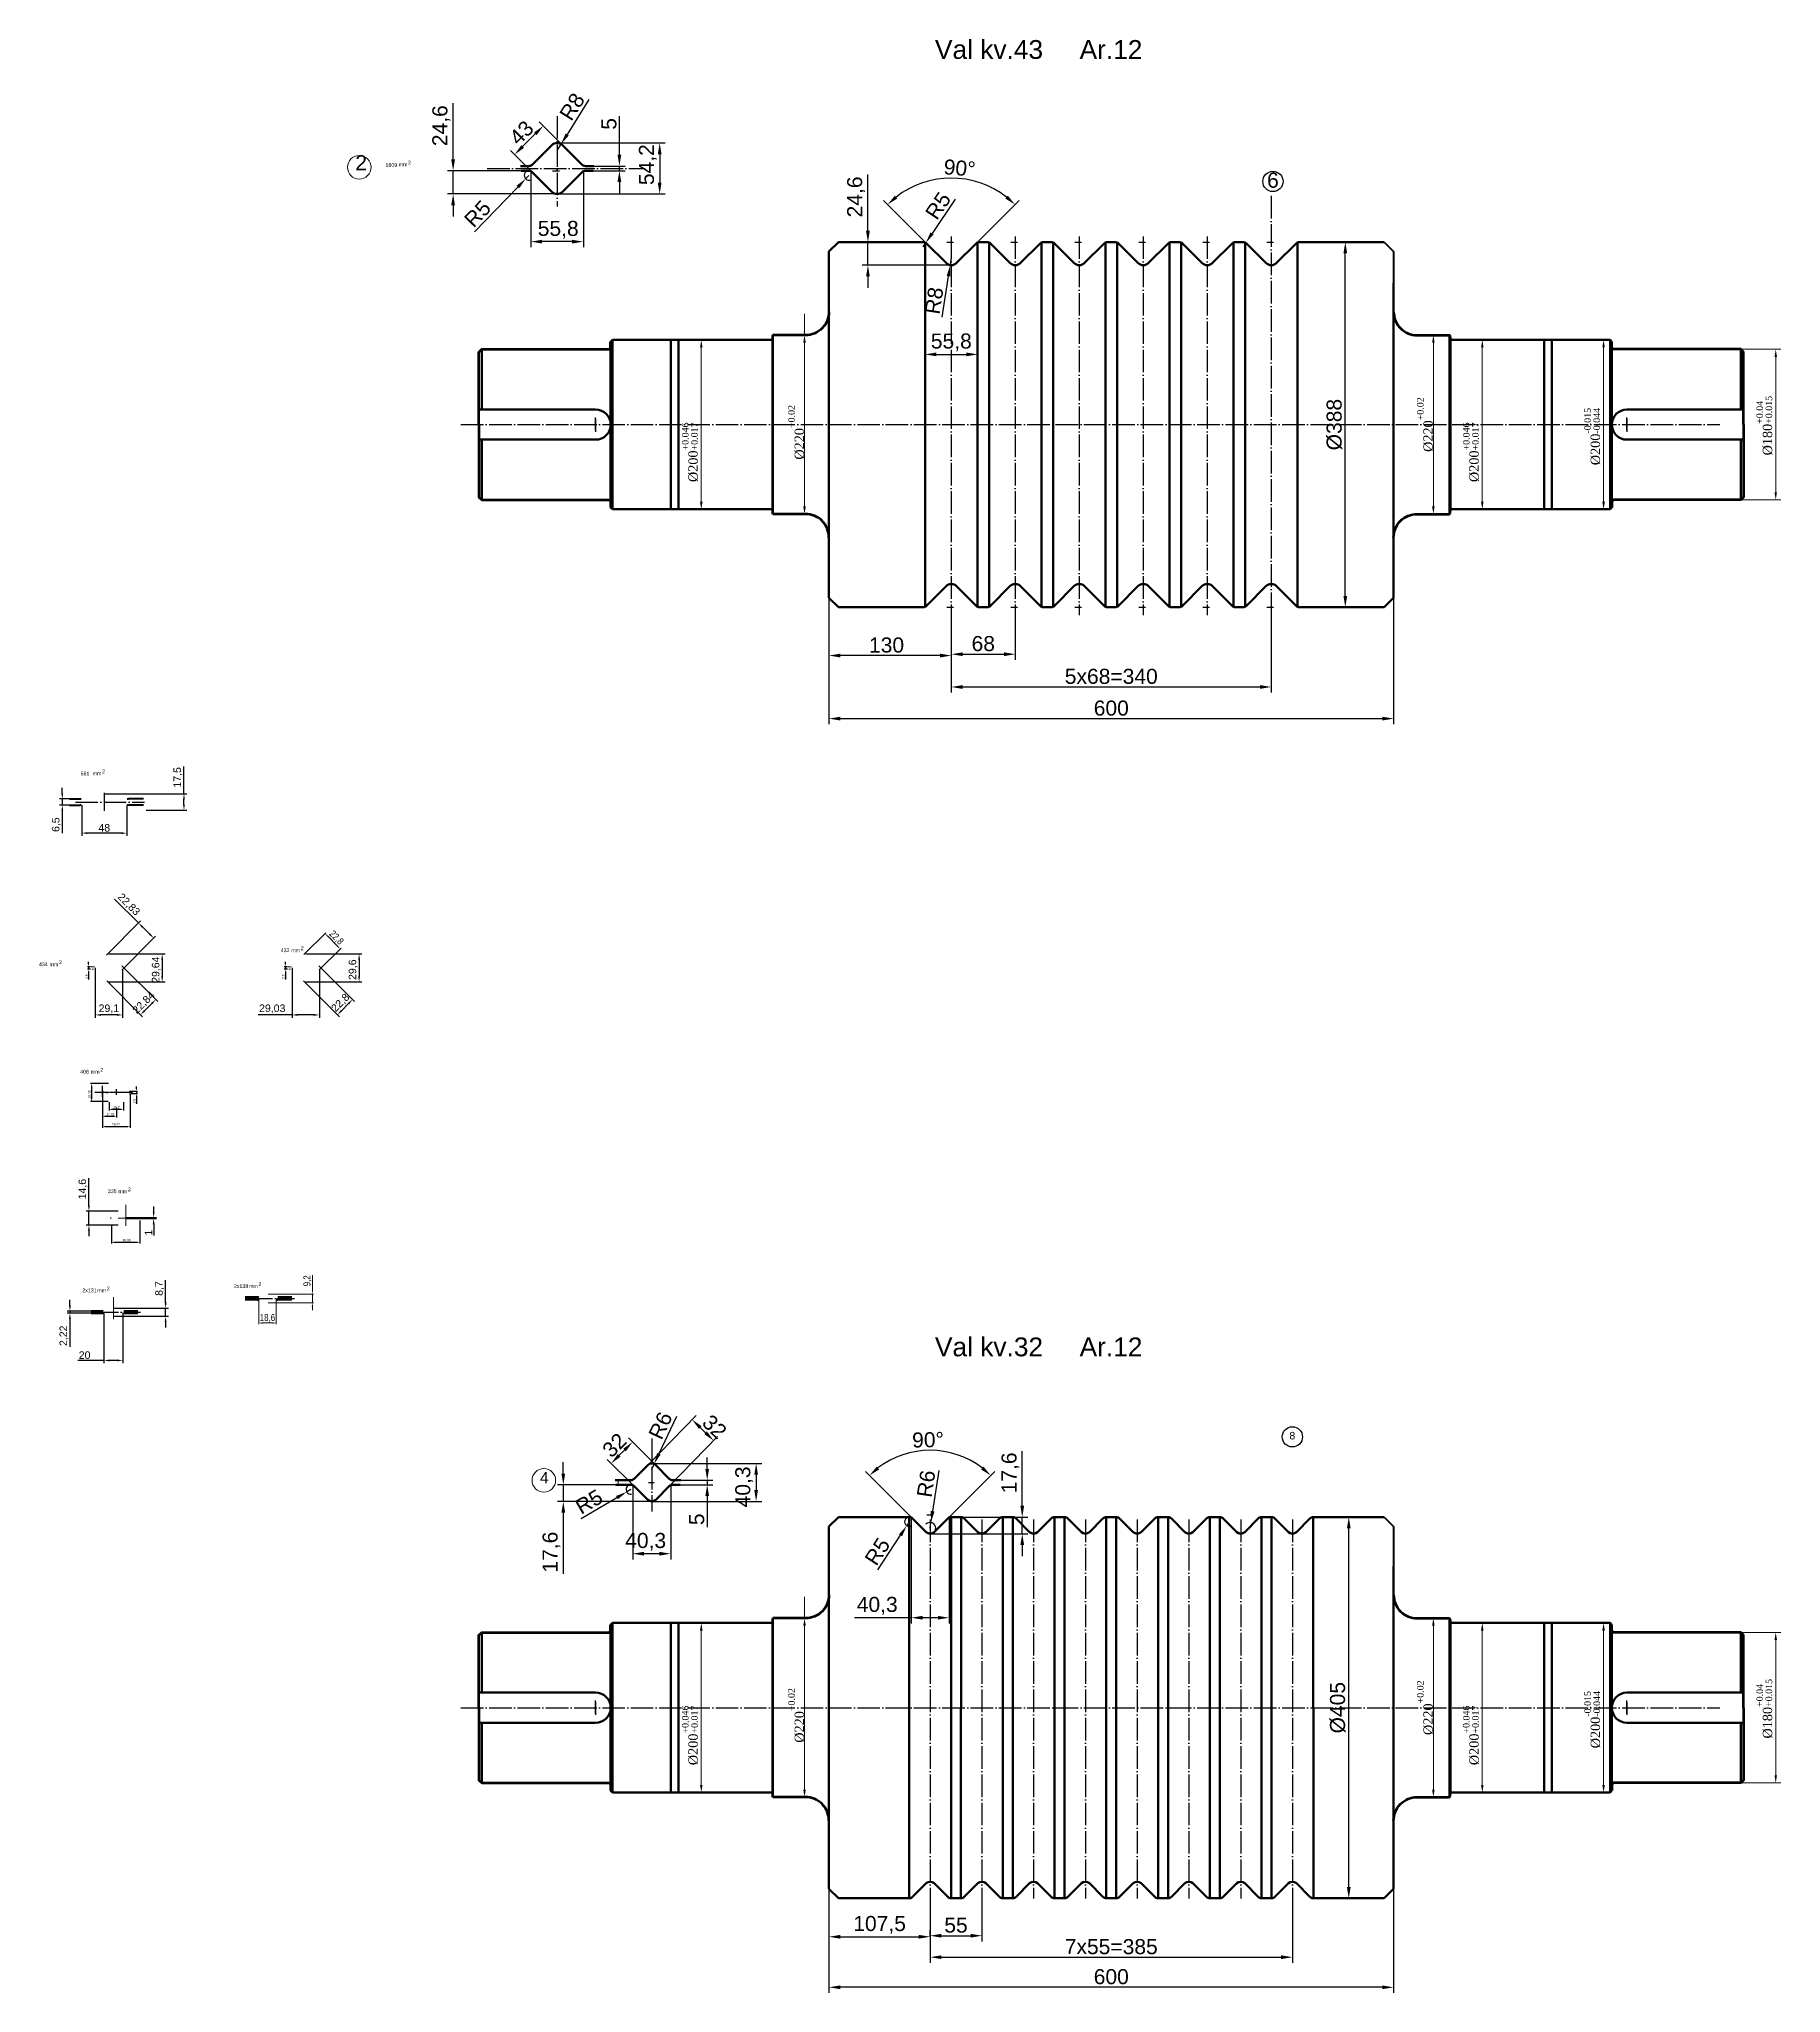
# Model space of a CAD drawing. Header units: millimetres. Extents: x 1526 to 31626, y -4643 to 9189.
# Drawn here: x 8764 to 10615, y 109 to 2186 of the extents above; entities that cross this region are included whole.
import ezdxf

# ---------------------------------------------------------------- set-up
doc = ezdxf.new("R2010")
doc.units = ezdxf.units.MM
doc.linetypes.add('ACAD_ISO04W100', pattern=[30, 24, -3, 0, -3])
for name, color, linetype, lineweight in [('êîíòóðíàÿ', 7, 'Continuous', 53), ('контурная', 7, 'Continuous', 50), ('осевые', 1, 'ACAD_ISO04W100', 25), ('тонкая', 7, 'Continuous', 20), ('тонкий', 7, 'Continuous', 20)]:
    doc.layers.add(name, color=color, linetype=linetype, lineweight=lineweight)
doc.styles.add('s1v4', font='arial.ttf', dxfattribs={"height": 4})
doc.styles.add('s2.5v4', font='times.ttf', dxfattribs={"height": 10})
doc.styles.add('s2v4', font='arial.ttf', dxfattribs={"height": 8})
doc.styles.add('s3v2.5', font='arial.ttf', dxfattribs={"width": 0.8, "height": 7.5})
doc.styles.get("Standard").update_dxf_attribs({"font": 'arial.ttf'})
doc.dimstyles.new('ISO-25', dxfattribs={"dimtxt": 2.5, "dimasz": 2.5, "dimexe": 1.25, "dimexo": 0.625, "dimtad": 1, "dimtxsty": 'Standard', "dimcen": 2.5, "dimadec": 0, "dimazin": 0, "dimtfac": 1, "dimtmove": 0, "dimatfit": 3, "dimfxl": 1, "dimarcsym": 0})
doc.dimstyles.new('s2.5v4', dxfattribs={"dimtxt": 10, "dimasz": 8, "dimexe": 5.5, "dimexo": 0.5, "dimgap": 3.5, "dimtad": 1, "dimdec": 0, "dimtxsty": 's2.5v4', "dimcen": 2.5, "dimclrd": 256, "dimclre": 1, "dimclrt": 256, "dimadec": 0, "dimazin": 0, "dimtfac": 1, "dimtdec": 0, "dimtmove": 0, "dimatfit": 3, "dimfxl": 1, "dimlwd": -1, "dimlwe": -1, "dimarcsym": 0})
doc.dimstyles.new('s2v4', dxfattribs={"dimtxt": 8, "dimasz": 6, "dimexe": 3, "dimexo": 0, "dimgap": 1.5, "dimtad": 1, "dimtxsty": 'Standard', "dimcen": 2.5, "dimadec": 0, "dimazin": 0, "dimtfac": 1, "dimtmove": 0, "dimatfit": 3, "dimfxl": 1, "dimarcsym": 0})
doc.dimstyles.new('s3v2.5', dxfattribs={"dimtxt": 7.5, "dimasz": 4, "dimexe": 1.25, "dimexo": 0.625, "dimtad": 1, "dimtxsty": 's3v2.5', "dimcen": 1.5, "dimclrd": 6, "dimclre": 256, "dimclrt": 1, "dimadec": 0, "dimazin": 0, "dimtfac": 1, "dimtmove": 0, "dimatfit": 3, "dimfxl": 1, "dimlwd": -1, "dimlwe": -1, "dimarcsym": 0})
doc.dimstyles.new('s4v4', dxfattribs={"dimtxt": 16, "dimasz": 12, "dimexe": 6, "dimexo": 0, "dimgap": 3, "dimtad": 1, "dimtxsty": 'Standard', "dimcen": 2.5, "dimadec": 0, "dimazin": 0, "dimtfac": 1, "dimtmove": 0, "dimatfit": 3, "dimfxl": 1, "dimarcsym": 0})

msp = doc.modelspace()

# ---------------------------------------------------------------- texts
msp.add_text('2', height=16).set_placement((9100.46974, 2046.16414))
at = {"attachment_point": 5}
for s, insert, char_height in [('6', (10075.5977, 2035.46189), 16), ('8', (10096.21644, 701.50754), 8)]:
    msp.add_mtext(s, dxfattribs=dict(at, insert=insert, char_height=char_height))
at = {"layer": 'тонкая'}
for s, height, style, p in [('Val kv.43     Ar.12', 20, 's2v4', (9716.43738, 2164.48633)), ('2', 4, 's1v4', (9156.64712, 2052.42483)), ('1809', 4, 's1v4', (9132.54679, 2049.67301)), ('mm', 4, 's1v4', (9146.57716, 2050.28028)), ('681', 4, 's1v4', (8808.56145, 1403.16899)), ('mm', 4, 's1v4', (8821.36938, 1403.23129)), ('2', 4, 's1v4', (8831.43935, 1405.37584)), ('434', 4, 's1v4', (8764.29498, 1200.53964)), ('2', 4, 's1v4', (8785.59235, 1202.58359)), ('432', 4, 's1v4', (9021.20241, 1215.32638)), ('mm', 4, 's1v4', (9032.42983, 1215.22578)), ('2', 4, 's1v4', (9042.49979, 1217.37032)), ('mm', 4, 's1v4', (8775.52239, 1200.43904)), ('406', 4, 's1v4', (8808.1604, 1086.29911)), ('mm', 4, 's1v4', (8819.38781, 1086.19851)), ('2', 4, 's1v4', (8829.45778, 1088.34306)), ('335', 4, 's1v4', (8837.4993, 959.25859)), ('mm', 4, 's1v4', (8848.72672, 959.15798)), ('2', 4, 's1v4', (8858.79668, 961.30253)), ('2x131', 4, 's1v4', (8810.36689, 853.9432)), ('mm', 4, 's1v4', (8826.32668, 853.8426)), ('2', 4, 's1v4', (8836.39665, 855.98715)), ('2x138', 4, 's1v4', (8971.51324, 858.45692)), ('mm', 4, 's1v4', (8987.47303, 858.35632)), ('2', 4, 's1v4', (8997.543, 860.50086)), ('Val kv.32     Ar.12', 20, 's2v4', (9716.43738, 785.90773))]:
    msp.add_text(s, height=height, dxfattribs=dict(at, style=style)).set_placement(p)
at = {"layer": 'тонкий', "style": 's1v4'}
msp.add_text('4', height=12, dxfattribs=at).set_placement((9296.63228, 650.91323))

# ---------------------------------------------------------------- blocks, each defined once
blk = doc.blocks.new('*D10')
at = {"layer": 'Defpoints', "color": 0, "transparency": 16777216}
for p in [(9443.3, 654.3), (9443.3, 649.3), (9474.4, 654.3)]:
    blk.add_point(p, dxfattribs=at)
at = {"layer": 'тонкая', "color": 0, "lineweight": -2, "transparency": 16777216}
for p, q in [((9474.4, 666.3), (9474.4, 678.3)), ((9443.3, 654.3), (9480.4, 654.3)), ((9443.3, 649.3), (9480.4, 649.3)), ((9474.4, 654.3), (9474.4, 649.3)), ((9474.4, 637.3), (9474.4, 604.4))]:
    blk.add_line(p, q, dxfattribs=at)
at = {"layer": 'тонкая', "color": 0, "transparency": 16777216}
for points in [[(9472.4, 666.3), (9476.4, 666.3), (9474.4, 654.3)], [(9472.4, 637.3), (9476.4, 637.3), (9474.4, 649.3)]]:
    blk.add_solid(points, dxfattribs=at)
at = {"layer": 'тонкая', "color": 0, "transparency": 16777216, "insert": (9463.3, 612.7), "char_height": 16, "attachment_point": 5, "rotation": 90}
blk.add_mtext('5', dxfattribs=at)
blk = doc.blocks.new('*D1')
at = {"layer": 'Defpoints', "color": 0, "transparency": 16777216}
for p in [(9415.4, 672), (9415.4, 631.7), (9526.4, 631.7)]:
    blk.add_point(p, dxfattribs=at)
at = {"layer": 'тонкая', "color": 0, "lineweight": -2, "transparency": 16777216}
for p, q in [((9415.4, 672), (9532.4, 672)), ((9526.4, 660), (9526.4, 643.7)), ((9415.4, 631.7), (9532.4, 631.7))]:
    blk.add_line(p, q, dxfattribs=at)
at = {"layer": 'тонкая', "color": 0, "transparency": 16777216}
for points in [[(9524.4, 660), (9528.4, 660), (9526.4, 672)], [(9524.4, 643.7), (9528.4, 643.7), (9526.4, 631.7)]]:
    blk.add_solid(points, dxfattribs=at)
at = {"layer": 'тонкая', "color": 0, "transparency": 16777216, "insert": (9513.7, 647.1), "char_height": 16, "attachment_point": 5, "rotation": 90}
blk.add_mtext('40,3', dxfattribs=at)
blk = doc.blocks.new('*D11')
at = {"layer": 'Defpoints', "color": 0, "transparency": 16777216}
for p in [(9395.1, 694.8), (9419.4, 670.5), (9396.8, 647.9)]:
    blk.add_point(p, dxfattribs=at)
at = {"layer": 'тонкая', "color": 0, "lineweight": -2, "transparency": 16777216}
for p, q in [((9380.9, 680.7), (9386.6, 686.3)), ((9419.4, 670.5), (9390.9, 699.1)), ((9396.8, 647.9), (9368.2, 676.4))]:
    blk.add_line(p, q, dxfattribs=at)
at = {"layer": 'тонкая', "color": 0, "transparency": 16777216}
for points in [[(9385.2, 687.7), (9388, 684.9), (9395.1, 694.8)], [(9379.5, 682.1), (9382.4, 679.2), (9372.5, 672.2)]]:
    blk.add_solid(points, dxfattribs=at)
at = {"layer": 'тонкая', "color": 0, "transparency": 16777216, "insert": (9375.9, 691.4), "char_height": 16, "attachment_point": 5, "rotation": 45}
blk.add_mtext('32', dxfattribs=at)
blk = doc.blocks.new('*D2')
at = {"layer": 'Defpoints', "color": 0, "transparency": 16777216}
for p in [(9395.3, 649.3), (9435.6, 649.3), (9395.3, 576.1)]:
    blk.add_point(p, dxfattribs=at)
at = {"layer": 'тонкая', "color": 0, "lineweight": -2, "transparency": 16777216}
for p, q in [((9395.3, 649.3), (9395.3, 570.1)), ((9435.6, 649.3), (9435.6, 570.1)), ((9423.6, 576.1), (9407.3, 576.1))]:
    blk.add_line(p, q, dxfattribs=at)
at = {"layer": 'тонкая', "color": 0, "transparency": 16777216}
for points in [[(9407.3, 578.1), (9407.3, 574.1), (9395.3, 576.1)], [(9423.6, 578.1), (9423.6, 574.1), (9435.6, 576.1)]]:
    blk.add_solid(points, dxfattribs=at)
at = {"layer": 'тонкая', "color": 0, "transparency": 16777216, "insert": (9409, 588.7), "char_height": 16, "attachment_point": 5}
blk.add_mtext('40,3', dxfattribs=at)
blk = doc.blocks.new('*D12')
at = {"layer": 'Defpoints', "color": 0, "transparency": 16777216}
for p in [(9415.4, 666), (9418, 671.4)]:
    blk.add_point(p, dxfattribs=at)
at = {"layer": 'тонкая', "color": 0, "lineweight": -2, "transparency": 16777216}
for p, q in [((9441.7, 721.9), (9423.1, 682.3)), ((9415.4, 666), (9418, 671.4))]:
    blk.add_line(p, q, dxfattribs=at)
at = {"layer": 'тонкая', "color": 0, "transparency": 16777216}
blk.add_solid([(9421.2, 683.1), (9424.9, 681.5), (9418, 671.4)], dxfattribs=at)
at = {"layer": 'тонкая', "color": 0, "transparency": 16777216, "insert": (9424.8, 712.3), "char_height": 16, "attachment_point": 5, "rotation": 64.8631}
blk.add_mtext('R6', dxfattribs=at)
blk = doc.blocks.new('*D13')
at = {"layer": 'Defpoints', "color": 0, "transparency": 16777216}
for p in [(9393.2, 644.3), (9388.9, 641.8)]:
    blk.add_point(p, dxfattribs=at)
at = {"layer": 'тонкая', "color": 0, "lineweight": -2, "transparency": 16777216}
for p, q in [((9393.2, 644.3), (9388.9, 641.8)), ((9340.6, 613.6), (9378.5, 635.8))]:
    blk.add_line(p, q, dxfattribs=at)
blk.add_arc((9393.2, 644.3), 5, 90, 279.0376, dxfattribs=at)
at = {"layer": 'тонкая', "color": 0, "transparency": 16777216}
blk.add_solid([(9377.5, 637.5), (9379.5, 634), (9388.9, 641.8)], dxfattribs=at)
at = {"layer": 'тонкая', "color": 0, "transparency": 16777216, "insert": (9348.8, 631.3), "char_height": 16, "attachment_point": 5, "rotation": 30.2827}
blk.add_mtext('R5', dxfattribs=at)
blk = doc.blocks.new('*D14')
at = {"layer": 'Defpoints', "color": 0, "transparency": 16777216}
for p in [(9458.4, 718.6), (9411.2, 670.2), (9434.1, 647.9)]:
    blk.add_point(p, dxfattribs=at)
at = {"layer": 'тонкая', "color": 0, "lineweight": -2, "transparency": 16777216}
for p, q in [((9411.2, 670.2), (9462.6, 722.9)), ((9472.7, 704.6), (9467, 710.2)), ((9434.1, 647.9), (9485.5, 700.5))]:
    blk.add_line(p, q, dxfattribs=at)
at = {"layer": 'тонкая', "color": 0, "transparency": 16777216}
for points in [[(9468.4, 711.7), (9465.6, 708.8), (9458.4, 718.6)], [(9474.1, 706.1), (9471.4, 703.2), (9481.3, 696.2)]]:
    blk.add_solid(points, dxfattribs=at)
at = {"layer": 'тонкая', "color": 0, "transparency": 16777216, "insert": (9482.2, 711), "char_height": 16, "attachment_point": 5, "rotation": 315.6712}
blk.add_mtext('32', dxfattribs=at)
blk = doc.blocks.new('*D15')
at = {"layer": 'Defpoints', "color": 0, "transparency": 16777216}
for p in [(9321.5, 649.3), (9377.1, 649.3), (9415.4, 631.7)]:
    blk.add_point(p, dxfattribs=at)
at = {"layer": 'тонкая', "color": 0, "lineweight": -2, "transparency": 16777216}
for p, q in [((9321.5, 661.3), (9321.5, 673.3)), ((9377.1, 649.3), (9315.5, 649.3)), ((9321.5, 649.3), (9321.5, 631.7)), ((9415.4, 631.7), (9315.5, 631.7)), ((9321.5, 619.7), (9321.5, 554.7))]:
    blk.add_line(p, q, dxfattribs=at)
at = {"layer": 'тонкая', "color": 0, "transparency": 16777216}
for points in [[(9319.5, 661.3), (9323.5, 661.3), (9321.5, 649.3)], [(9319.5, 619.7), (9323.5, 619.7), (9321.5, 631.7)]]:
    blk.add_solid(points, dxfattribs=at)
at = {"layer": 'тонкая', "color": 0, "transparency": 16777216, "insert": (9308.9, 577.8), "char_height": 16, "attachment_point": 5, "rotation": 90}
blk.add_mtext('17,6', dxfattribs=at)
blk = doc.blocks.new('*D16')
at = {"layer": 'Defpoints', "color": 0, "transparency": 16777216}
for p in [(9686.4, 605.8), (9689.1, 610)]:
    blk.add_point(p, dxfattribs=at)
at = {"layer": 'тонкая', "color": 0, "lineweight": -2, "transparency": 16777216}
for p, q in [((9689.1, 610), (9686.4, 605.8)), ((9655.9, 558.9), (9679.9, 595.7))]:
    blk.add_line(p, q, dxfattribs=at)
blk.add_arc((9689.1, 610), 5, 90, 305.7665, dxfattribs=at)
at = {"layer": 'тонкая', "color": 0, "transparency": 16777216}
blk.add_solid([(9678.2, 596.8), (9681.5, 594.7), (9686.4, 605.8)], dxfattribs=at)
at = {"layer": 'тонкая', "color": 0, "transparency": 16777216, "insert": (9655.3, 578.4), "char_height": 16, "attachment_point": 5, "rotation": 57.0116}
blk.add_mtext('R5', dxfattribs=at)
blk = doc.blocks.new('*D17')
at = {"layer": 'Defpoints', "color": 0, "transparency": 16777216}
for p in [(9469.4, 502.5), (9467.8, 322.5), (9468.1, 322.5)]:
    blk.add_point(p, dxfattribs=at)
at = {"layer": 'тонкая', "color": 1, "transparency": 16777216}
for p, q in [((9468.9, 502.5), (9462.6, 502.5)), ((9468.3, 322.5), (9473.6, 322.5))]:
    blk.add_line(p, q, dxfattribs=at)
at = {"layer": 'тонкая', "transparency": 16777216}
blk.add_line((9468.1, 494.5), (9468.1, 330.5), dxfattribs=at)
for points in [[(9466.8, 494.5), (9469.5, 494.5), (9468.1, 502.5)], [(9466.8, 330.5), (9469.5, 330.5), (9468.1, 322.5)]]:
    blk.add_solid(points, dxfattribs=at)
at = {"layer": 'тонкая', "transparency": 16777216, "insert": (9456.2, 383.1), "char_height": 10, "attachment_point": 5, "rotation": 90, "style": 's2.5v4'}
blk.add_mtext('%%C200{\\H0.7x;\\S+0.046^ +0.017;}', dxfattribs=at)
blk = doc.blocks.new('*D18')
at = {"layer": 'Defpoints', "color": 0, "transparency": 16777216}
for p in [(9561.6, 507.5), (9577.8, 507.5), (9561.6, 317.5)]:
    blk.add_point(p, dxfattribs=at)
at = {"layer": 'тонкая', "color": 1, "transparency": 16777216}
for p, q in [((9562.1, 507.5), (9583.3, 507.5)), ((9562.1, 317.5), (9583.3, 317.5))]:
    blk.add_line(p, q, dxfattribs=at)
at = {"layer": 'тонкая', "transparency": 16777216}
blk.add_line((9577.8, 325.5), (9577.8, 499.5), dxfattribs=at)
for points in [[(9576.5, 499.5), (9579.2, 499.5), (9577.8, 507.5)], [(9576.5, 325.5), (9579.2, 325.5), (9577.8, 317.5)]]:
    blk.add_solid(points, dxfattribs=at)
at = {"layer": 'тонкая', "transparency": 16777216, "insert": (9569.1, 404.3), "char_height": 10, "attachment_point": 5, "rotation": 90, "style": 's2.5v4'}
blk.add_mtext('%%C220{\\H0.7x;\\S+0.02^ ;}', dxfattribs=at)
blk = doc.blocks.new('*D19')
at = {"layer": 'Defpoints', "color": 0, "transparency": 16777216}
for p in [(10246.1, 507.5), (10246.1, 507.5), (10246.1, 317.5)]:
    blk.add_point(p, dxfattribs=at)
at = {"layer": 'тонкая', "color": 1, "transparency": 16777216}
for p, q in [((10245.6, 507.5), (10240.6, 507.5)), ((10245.6, 317.5), (10240.6, 317.5))]:
    blk.add_line(p, q, dxfattribs=at)
at = {"layer": 'тонкая', "transparency": 16777216}
blk.add_line((10246.1, 325.5), (10246.1, 499.5), dxfattribs=at)
for points in [[(10244.7, 499.5), (10247.4, 499.5), (10246.1, 507.5)], [(10244.7, 325.5), (10247.4, 325.5), (10246.1, 317.5)]]:
    blk.add_solid(points, dxfattribs=at)
at = {"layer": 'тонкая', "transparency": 16777216, "insert": (10237.3, 412.5), "char_height": 10, "attachment_point": 5, "rotation": 90, "style": 's2.5v4'}
blk.add_mtext('%%C220{\\H0.7x;\\S+0.02^ ;}', dxfattribs=at)
blk = doc.blocks.new('*D3')
at = {"layer": 'Defpoints', "color": 0, "transparency": 16777216}
for p in [(10299.4, 502.5), (10297.8, 322.5), (10298.1, 322.5)]:
    blk.add_point(p, dxfattribs=at)
at = {"layer": 'тонкая', "color": 1, "transparency": 16777216}
for p, q in [((10298.9, 502.5), (10292.6, 502.5)), ((10298.3, 322.5), (10303.6, 322.5))]:
    blk.add_line(p, q, dxfattribs=at)
at = {"layer": 'тонкая', "transparency": 16777216}
blk.add_line((10298.1, 494.5), (10298.1, 330.5), dxfattribs=at)
for points in [[(10296.7, 494.5), (10299.4, 494.5), (10298.1, 502.5)], [(10296.7, 330.5), (10299.4, 330.5), (10298.1, 322.5)]]:
    blk.add_solid(points, dxfattribs=at)
at = {"layer": 'тонкая', "transparency": 16777216, "insert": (10286.1, 383.1), "char_height": 10, "attachment_point": 5, "rotation": 90, "style": 's2.5v4'}
blk.add_mtext('%%C200{\\H0.7x;\\S+0.046^ +0.017;}', dxfattribs=at)
blk = doc.blocks.new('*D4')
at = {"layer": 'Defpoints', "color": 0, "transparency": 16777216}
for p in [(10410.5, 502.5), (10427, 502.5), (10410.5, 322.5)]:
    blk.add_point(p, dxfattribs=at)
at = {"layer": 'тонкая', "color": 1, "transparency": 16777216}
for p, q in [((10411, 502.5), (10432.5, 502.5)), ((10411, 322.5), (10432.5, 322.5))]:
    blk.add_line(p, q, dxfattribs=at)
at = {"layer": 'тонкая', "transparency": 16777216}
blk.add_line((10427, 330.5), (10427, 494.5), dxfattribs=at)
for points in [[(10425.6, 494.5), (10428.3, 494.5), (10427, 502.5)], [(10425.6, 330.5), (10428.3, 330.5), (10427, 322.5)]]:
    blk.add_solid(points, dxfattribs=at)
at = {"layer": 'тонкая', "transparency": 16777216, "insert": (10415, 399.8), "char_height": 10, "attachment_point": 5, "rotation": 90, "style": 's2.5v4'}
blk.add_mtext('%%C200{\\H0.7x;\\S-0.015^ -0.044;}', dxfattribs=at)
blk = doc.blocks.new('*D5')
at = {"layer": 'Defpoints', "color": 0, "transparency": 16777216}
for p in [(10572.3, 492.5), (10572.3, 332.5), (10609.9, 332.5)]:
    blk.add_point(p, dxfattribs=at)
at = {"layer": 'тонкая', "color": 1, "transparency": 16777216}
for p, q in [((10572.8, 492.5), (10615.4, 492.5)), ((10572.8, 332.5), (10615.4, 332.5))]:
    blk.add_line(p, q, dxfattribs=at)
at = {"layer": 'тонкая', "transparency": 16777216}
blk.add_line((10609.9, 484.5), (10609.9, 340.5), dxfattribs=at)
for points in [[(10608.6, 484.5), (10611.2, 484.5), (10609.9, 492.5)], [(10608.6, 340.5), (10611.2, 340.5), (10609.9, 332.5)]]:
    blk.add_solid(points, dxfattribs=at)
at = {"layer": 'тонкая', "transparency": 16777216, "insert": (10597.9, 411.4), "char_height": 10, "attachment_point": 5, "rotation": 90, "style": 's2.5v4'}
blk.add_mtext('%%C180{\\H0.7x;\\S+0.04^ +0.015;}', dxfattribs=at)
blk = doc.blocks.new('*D20')
at = {"layer": 'Defpoints', "color": 0, "transparency": 16777216}
for p in [(9603.8, 220), (9711.3, 209.8), (9711.3, 169.1)]:
    blk.add_point(p, dxfattribs=at)
at = {"layer": 'тонкая', "color": 0, "lineweight": -2, "transparency": 16777216}
for p, q in [((9603.8, 220), (9603.8, 163.1)), ((9711.3, 209.8), (9711.3, 163.1)), ((9615.8, 169.1), (9699.3, 169.1))]:
    blk.add_line(p, q, dxfattribs=at)
at = {"layer": 'тонкая', "color": 0, "transparency": 16777216}
for points in [[(9615.8, 171.1), (9615.8, 167.1), (9603.8, 169.1)], [(9699.3, 171.1), (9699.3, 167.1), (9711.3, 169.1)]]:
    blk.add_solid(points, dxfattribs=at)
at = {"layer": 'тонкая', "color": 0, "transparency": 16777216, "insert": (9657.6, 181.7), "char_height": 16, "attachment_point": 5}
blk.add_mtext('107,5', dxfattribs=at)
blk = doc.blocks.new('*D21')
at = {"layer": 'Defpoints', "color": 0, "transparency": 16777216}
for p in [(9766.3, 209.8), (9711.3, 169.1), (9766.3, 170.2)]:
    blk.add_point(p, dxfattribs=at)
at = {"layer": 'тонкая', "color": 0, "lineweight": -2, "transparency": 16777216}
for p, q in [((9766.3, 209.8), (9766.3, 164.2)), ((9711.3, 169.1), (9711.3, 176.2)), ((9723.3, 170.2), (9754.3, 170.2))]:
    blk.add_line(p, q, dxfattribs=at)
at = {"layer": 'тонкая', "color": 0, "transparency": 16777216}
for points in [[(9723.3, 172.2), (9723.3, 168.2), (9711.3, 170.2)], [(9754.3, 172.2), (9754.3, 168.2), (9766.3, 170.2)]]:
    blk.add_solid(points, dxfattribs=at)
at = {"layer": 'тонкая', "color": 0, "transparency": 16777216, "insert": (9738.8, 181.4), "char_height": 16, "attachment_point": 5}
blk.add_mtext('55', dxfattribs=at)
blk = doc.blocks.new('*D22')
at = {"layer": 'Defpoints', "color": 0, "transparency": 16777216}
for p in [(10096.3, 209.8), (9711.3, 163.6), (10096.3, 147.4)]:
    blk.add_point(p, dxfattribs=at)
at = {"layer": 'тонкая', "color": 0, "lineweight": -2, "transparency": 16777216}
for p, q in [((10096.3, 209.8), (10096.3, 141.4)), ((9711.3, 163.6), (9711.3, 141.4)), ((9723.3, 147.4), (10084.3, 147.4))]:
    blk.add_line(p, q, dxfattribs=at)
at = {"layer": 'тонкая', "color": 0, "transparency": 16777216}
for points in [[(9723.3, 149.4), (9723.3, 145.4), (9711.3, 147.4)], [(10084.3, 149.4), (10084.3, 145.4), (10096.3, 147.4)]]:
    blk.add_solid(points, dxfattribs=at)
at = {"layer": 'тонкая', "color": 0, "transparency": 16777216, "insert": (9903.8, 158.5), "char_height": 16, "attachment_point": 5}
blk.add_mtext('7x55=385', dxfattribs=at)
blk = doc.blocks.new('*D23')
at = {"layer": 'Defpoints', "color": 0, "transparency": 16777216}
for p in [(9711.3, 603.4), (9712.2, 609.3)]:
    blk.add_point(p, dxfattribs=at)
at = {"layer": 'тонкая', "color": 0, "lineweight": -2, "transparency": 16777216}
for p, q in [((9720.6, 664.5), (9714, 621.2)), ((9711.3, 603.4), (9712.2, 609.3))]:
    blk.add_line(p, q, dxfattribs=at)
blk.add_arc((9711.3, 603.4), 6, 315, 138.6934, dxfattribs=at)
at = {"layer": 'тонкая', "color": 0, "transparency": 16777216}
blk.add_solid([(9712, 621.5), (9716, 620.9), (9712.2, 609.3)], dxfattribs=at)
at = {"layer": 'тонкая', "color": 0, "transparency": 16777216, "insert": (9707.1, 650.4), "char_height": 16, "attachment_point": 5, "rotation": 81.3976}
blk.add_mtext('R6', dxfattribs=at)
blk = doc.blocks.new('*D24')
at = {"layer": 'Defpoints', "color": 0, "transparency": 16777216}
for p in [(9691.2, 615), (9731.5, 615), (9691.2, 508.1)]:
    blk.add_point(p, dxfattribs=at)
at = {"layer": 'тонкая', "color": 0, "lineweight": -2, "transparency": 16777216}
for p, q in [((9691.2, 615), (9691.2, 502.1)), ((9731.5, 615), (9731.5, 502.1)), ((9691.2, 508.1), (9631, 508.1)), ((9719.5, 508.1), (9703.2, 508.1))]:
    blk.add_line(p, q, dxfattribs=at)
at = {"layer": 'тонкая', "color": 0, "transparency": 16777216}
for points in [[(9703.2, 510.1), (9703.2, 506.1), (9691.2, 508.1)], [(9719.5, 510.1), (9719.5, 506.1), (9731.5, 508.1)]]:
    blk.add_solid(points, dxfattribs=at)
at = {"layer": 'тонкая', "color": 0, "transparency": 16777216, "insert": (9655.1, 520.8), "char_height": 16, "attachment_point": 5}
blk.add_mtext('40,3', dxfattribs=at)
blk = doc.blocks.new('*D25')
at = {"layer": 'Defpoints', "color": 0, "transparency": 16777216}
for p in [(9738.8, 615), (9809.2, 615), (9711.3, 597.4)]:
    blk.add_point(p, dxfattribs=at)
at = {"layer": 'тонкая', "color": 0, "lineweight": -2, "transparency": 16777216}
for p, q in [((9809.2, 627), (9809.2, 685)), ((9738.8, 615), (9815.2, 615)), ((9809.2, 597.4), (9809.2, 615)), ((9711.3, 597.4), (9815.2, 597.4)), ((9809.2, 585.4), (9809.2, 573.4))]:
    blk.add_line(p, q, dxfattribs=at)
at = {"layer": 'тонкая', "color": 0, "transparency": 16777216}
for points in [[(9807.2, 627), (9811.2, 627), (9809.2, 615)], [(9807.2, 585.4), (9811.2, 585.4), (9809.2, 597.4)]]:
    blk.add_solid(points, dxfattribs=at)
at = {"layer": 'тонкая', "color": 0, "transparency": 16777216, "insert": (9796.6, 662), "char_height": 16, "attachment_point": 5, "rotation": 90}
blk.add_mtext('17,6', dxfattribs=at)
blk = doc.blocks.new('*D26')
at = {"layer": 'Defpoints', "color": 0, "transparency": 16777216}
for p in [(9734.9, 682.8), (9692.7, 613.5), (9730, 613.5), (9707.1, 599.1), (9715.6, 599.1)]:
    blk.add_point(p, dxfattribs=at)
at = {"layer": 'тонкая', "color": 0, "lineweight": -2, "transparency": 16777216}
for p, q in [((9692.7, 613.5), (9642.7, 663.5)), ((9730, 613.5), (9780, 663.5))]:
    blk.add_line(p, q, dxfattribs=at)
blk.add_arc((9711.3, 594.9), 91.1, 52.5543, 127.4457, dxfattribs=at)
at = {"layer": 'тонкая', "color": 0, "transparency": 16777216}
for points in [[(9657.3, 665.7), (9654.6, 668.7), (9646.9, 659.3)], [(9768, 668.7), (9765.4, 665.7), (9775.7, 659.3)]]:
    blk.add_solid(points, dxfattribs=at)
at = {"layer": 'тонкая', "color": 0, "transparency": 16777216, "insert": (9709.1, 697.1), "char_height": 16, "attachment_point": 5, "rotation": 1.2614}
blk.add_mtext('90°', dxfattribs=at)
blk = doc.blocks.new('*D27')
at = {"layer": 'Defpoints', "color": 0, "transparency": 16777216}
for p in [(10203.8, 220), (9603.8, 163.6), (9603.8, 115.4)]:
    blk.add_point(p, dxfattribs=at)
at = {"layer": 'тонкая', "color": 0, "lineweight": -2, "transparency": 16777216}
for p, q in [((10203.8, 220), (10203.8, 109.4)), ((9603.8, 163.6), (9603.8, 109.4)), ((10191.8, 115.4), (9615.8, 115.4))]:
    blk.add_line(p, q, dxfattribs=at)
at = {"layer": 'тонкая', "color": 0, "transparency": 16777216}
for points in [[(9615.8, 117.4), (9615.8, 113.4), (9603.8, 115.4)], [(10191.8, 117.4), (10191.8, 113.4), (10203.8, 115.4)]]:
    blk.add_solid(points, dxfattribs=at)
at = {"layer": 'тонкая', "color": 0, "transparency": 16777216, "insert": (9903.8, 126.6), "char_height": 16, "attachment_point": 5}
blk.add_mtext('600', dxfattribs=at)
blk = doc.blocks.new('*D28')
at = {"layer": 'Defpoints', "color": 0, "transparency": 16777216}
for p in [(10156.2, 615), (10171.3, 615), (10171.3, 210)]:
    blk.add_point(p, dxfattribs=at)
at = {"layer": 'тонкая', "color": 0, "lineweight": -2, "transparency": 16777216}
for p, q in [((10171.3, 615), (10150.2, 615)), ((10156.2, 222), (10156.2, 603)), ((10171.3, 210), (10150.2, 210))]:
    blk.add_line(p, q, dxfattribs=at)
at = {"layer": 'тонкая', "color": 0, "transparency": 16777216}
for points in [[(10154.2, 603), (10158.2, 603), (10156.2, 615)], [(10154.2, 222), (10158.2, 222), (10156.2, 210)]]:
    blk.add_solid(points, dxfattribs=at)
at = {"layer": 'тонкая', "color": 0, "transparency": 16777216, "insert": (10144.5, 412.5), "char_height": 16, "attachment_point": 5, "rotation": 90}
blk.add_mtext('%%C405', dxfattribs=at)
blk = doc.blocks.new('*D29')
at = {"layer": 'Defpoints', "color": 0, "transparency": 16777216}
for p in [(9469.4, 1865.9), (9467.8, 1685.9), (9468.1, 1685.9)]:
    blk.add_point(p, dxfattribs=at)
at = {"layer": 'тонкая', "color": 1, "transparency": 16777216}
for p, q in [((9468.9, 1865.9), (9462.6, 1865.9)), ((9468.3, 1685.9), (9473.6, 1685.9))]:
    blk.add_line(p, q, dxfattribs=at)
at = {"layer": 'тонкая', "transparency": 16777216}
blk.add_line((9468.1, 1857.9), (9468.1, 1693.9), dxfattribs=at)
for points in [[(9466.8, 1857.9), (9469.5, 1857.9), (9468.1, 1865.9)], [(9466.8, 1693.9), (9469.5, 1693.9), (9468.1, 1685.9)]]:
    blk.add_solid(points, dxfattribs=at)
at = {"layer": 'тонкая', "transparency": 16777216, "insert": (9456.2, 1746.5), "char_height": 10, "attachment_point": 5, "rotation": 90, "style": 's2.5v4'}
blk.add_mtext('%%C200{\\H0.7x;\\S+0.046^ +0.017;}', dxfattribs=at)
blk = doc.blocks.new('*D30')
at = {"layer": 'Defpoints', "color": 0, "transparency": 16777216}
for p in [(9561.6, 1870.9), (9577.8, 1870.9), (9561.6, 1680.9)]:
    blk.add_point(p, dxfattribs=at)
at = {"layer": 'тонкая', "color": 1, "transparency": 16777216}
for p, q in [((9562.1, 1870.9), (9583.3, 1870.9)), ((9562.1, 1680.9), (9583.3, 1680.9))]:
    blk.add_line(p, q, dxfattribs=at)
at = {"layer": 'тонкая', "transparency": 16777216}
blk.add_line((9577.8, 1688.9), (9577.8, 1862.9), dxfattribs=at)
for points in [[(9576.5, 1862.9), (9579.2, 1862.9), (9577.8, 1870.9)], [(9576.5, 1688.9), (9579.2, 1688.9), (9577.8, 1680.9)]]:
    blk.add_solid(points, dxfattribs=at)
at = {"layer": 'тонкая', "transparency": 16777216, "insert": (9569.1, 1767.7), "char_height": 10, "attachment_point": 5, "rotation": 90, "style": 's2.5v4'}
blk.add_mtext('%%C220{\\H0.7x;\\S+0.02^ ;}', dxfattribs=at)
blk = doc.blocks.new('*D31')
at = {"layer": 'Defpoints', "color": 0, "transparency": 16777216}
for p in [(10246.1, 1870.9), (10246.1, 1870.9), (10246.1, 1680.9)]:
    blk.add_point(p, dxfattribs=at)
at = {"layer": 'тонкая', "color": 1, "transparency": 16777216}
for p, q in [((10245.6, 1870.9), (10240.6, 1870.9)), ((10245.6, 1680.9), (10240.6, 1680.9))]:
    blk.add_line(p, q, dxfattribs=at)
at = {"layer": 'тонкая', "transparency": 16777216}
blk.add_line((10246.1, 1688.9), (10246.1, 1862.9), dxfattribs=at)
for points in [[(10244.7, 1862.9), (10247.4, 1862.9), (10246.1, 1870.9)], [(10244.7, 1688.9), (10247.4, 1688.9), (10246.1, 1680.9)]]:
    blk.add_solid(points, dxfattribs=at)
at = {"layer": 'тонкая', "transparency": 16777216, "insert": (10237.3, 1775.9), "char_height": 10, "attachment_point": 5, "rotation": 90, "style": 's2.5v4'}
blk.add_mtext('%%C220{\\H0.7x;\\S+0.02^ ;}', dxfattribs=at)
blk = doc.blocks.new('*D6')
at = {"layer": 'Defpoints', "color": 0, "transparency": 16777216}
for p in [(10299.4, 1865.9), (10297.8, 1685.9), (10298.1, 1685.9)]:
    blk.add_point(p, dxfattribs=at)
at = {"layer": 'тонкая', "color": 1, "transparency": 16777216}
for p, q in [((10298.9, 1865.9), (10292.6, 1865.9)), ((10298.3, 1685.9), (10303.6, 1685.9))]:
    blk.add_line(p, q, dxfattribs=at)
at = {"layer": 'тонкая', "transparency": 16777216}
blk.add_line((10298.1, 1857.9), (10298.1, 1693.9), dxfattribs=at)
for points in [[(10296.7, 1857.9), (10299.4, 1857.9), (10298.1, 1865.9)], [(10296.7, 1693.9), (10299.4, 1693.9), (10298.1, 1685.9)]]:
    blk.add_solid(points, dxfattribs=at)
at = {"layer": 'тонкая', "transparency": 16777216, "insert": (10286.1, 1746.5), "char_height": 10, "attachment_point": 5, "rotation": 90, "style": 's2.5v4'}
blk.add_mtext('%%C200{\\H0.7x;\\S+0.046^ +0.017;}', dxfattribs=at)
blk = doc.blocks.new('*D7')
at = {"layer": 'Defpoints', "color": 0, "transparency": 16777216}
for p in [(10410.5, 1865.9), (10427, 1865.9), (10410.5, 1685.9)]:
    blk.add_point(p, dxfattribs=at)
at = {"layer": 'тонкая', "color": 1, "transparency": 16777216}
for p, q in [((10411, 1865.9), (10432.5, 1865.9)), ((10411, 1685.9), (10432.5, 1685.9))]:
    blk.add_line(p, q, dxfattribs=at)
at = {"layer": 'тонкая', "transparency": 16777216}
blk.add_line((10427, 1693.9), (10427, 1857.9), dxfattribs=at)
for points in [[(10425.6, 1857.9), (10428.3, 1857.9), (10427, 1865.9)], [(10425.6, 1693.9), (10428.3, 1693.9), (10427, 1685.9)]]:
    blk.add_solid(points, dxfattribs=at)
at = {"layer": 'тонкая', "transparency": 16777216, "insert": (10415, 1763.2), "char_height": 10, "attachment_point": 5, "rotation": 90, "style": 's2.5v4'}
blk.add_mtext('%%C200{\\H0.7x;\\S-0.015^ -0.044;}', dxfattribs=at)
blk = doc.blocks.new('*D8')
at = {"layer": 'Defpoints', "color": 0, "transparency": 16777216}
for p in [(10572.3, 1855.9), (10572.3, 1695.9), (10609.9, 1695.9)]:
    blk.add_point(p, dxfattribs=at)
at = {"layer": 'тонкая', "color": 1, "transparency": 16777216}
for p, q in [((10572.8, 1855.9), (10615.4, 1855.9)), ((10572.8, 1695.9), (10615.4, 1695.9))]:
    blk.add_line(p, q, dxfattribs=at)
at = {"layer": 'тонкая', "transparency": 16777216}
blk.add_line((10609.9, 1847.9), (10609.9, 1703.9), dxfattribs=at)
for points in [[(10608.6, 1847.9), (10611.2, 1847.9), (10609.9, 1855.9)], [(10608.6, 1703.9), (10611.2, 1703.9), (10609.9, 1695.9)]]:
    blk.add_solid(points, dxfattribs=at)
at = {"layer": 'тонкая', "transparency": 16777216, "insert": (10597.9, 1774.8), "char_height": 10, "attachment_point": 5, "rotation": 90, "style": 's2.5v4'}
blk.add_mtext('%%C180{\\H0.7x;\\S+0.04^ +0.015;}', dxfattribs=at)
blk = doc.blocks.new('*D32')
at = {"layer": 'Defpoints', "color": 0, "transparency": 16777216}
for p in [(10152.5, 1969.9), (10171.3, 1969.9), (10167.6, 1581.9)]:
    blk.add_point(p, dxfattribs=at)
at = {"layer": 'тонкая', "color": 0, "lineweight": -2, "transparency": 16777216}
for p, q in [((10171.3, 1969.9), (10146.5, 1969.9)), ((10152.5, 1593.9), (10152.5, 1957.9)), ((10167.6, 1581.9), (10146.5, 1581.9))]:
    blk.add_line(p, q, dxfattribs=at)
at = {"layer": 'тонкая', "color": 0, "transparency": 16777216}
for points in [[(10150.5, 1957.9), (10154.5, 1957.9), (10152.5, 1969.9)], [(10150.5, 1593.9), (10154.5, 1593.9), (10152.5, 1581.9)]]:
    blk.add_solid(points, dxfattribs=at)
at = {"layer": 'тонкая', "color": 0, "transparency": 16777216, "insert": (10140.9, 1775.9), "char_height": 16, "attachment_point": 5, "rotation": 90}
blk.add_mtext('%%C388', dxfattribs=at)
blk = doc.blocks.new('*D33')
at = {"layer": 'Defpoints', "color": 0, "transparency": 16777216}
for p in [(9350.8, 2050.6), (9350.8, 2045.6), (9381.1, 2050.6)]:
    blk.add_point(p, dxfattribs=at)
at = {"layer": 'тонкая', "color": 0, "lineweight": -2, "transparency": 16777216}
for p, q in [((9381.1, 2062.6), (9381.1, 2103.7)), ((9350.8, 2050.6), (9387.1, 2050.6)), ((9350.8, 2045.6), (9387.1, 2045.6)), ((9381.1, 2045.6), (9381.1, 2050.6)), ((9381.1, 2033.6), (9381.1, 2021.6))]:
    blk.add_line(p, q, dxfattribs=at)
at = {"layer": 'тонкая', "color": 0, "transparency": 16777216}
for points in [[(9379.1, 2062.6), (9383.1, 2062.6), (9381.1, 2050.6)], [(9379.1, 2033.6), (9383.1, 2033.6), (9381.1, 2045.6)]]:
    blk.add_solid(points, dxfattribs=at)
at = {"layer": 'тонкая', "color": 0, "transparency": 16777216, "insert": (9370, 2095.4), "char_height": 16, "attachment_point": 5, "rotation": 90}
blk.add_mtext('5', dxfattribs=at)
blk = doc.blocks.new('*D34')
at = {"layer": 'Defpoints', "color": 0, "transparency": 16777216}
for p in [(9314.9, 2075.2), (9314.9, 2021), (9423.9, 2021)]:
    blk.add_point(p, dxfattribs=at)
at = {"layer": 'тонкая', "color": 0, "lineweight": -2, "transparency": 16777216}
for p, q in [((9314.9, 2075.2), (9429.9, 2075.2)), ((9423.9, 2063.2), (9423.9, 2033)), ((9314.9, 2021), (9429.9, 2021))]:
    blk.add_line(p, q, dxfattribs=at)
at = {"layer": 'тонкая', "color": 0, "transparency": 16777216}
for points in [[(9421.9, 2063.2), (9425.9, 2063.2), (9423.9, 2075.2)], [(9421.9, 2033), (9425.9, 2033), (9423.9, 2021)]]:
    blk.add_solid(points, dxfattribs=at)
at = {"layer": 'тонкая', "color": 0, "transparency": 16777216, "insert": (9411.3, 2052.1), "char_height": 16, "attachment_point": 5, "rotation": 90}
blk.add_mtext('54,2', dxfattribs=at)
blk = doc.blocks.new('*D35')
at = {"layer": 'Defpoints', "color": 0, "transparency": 16777216}
for p in [(9314.9, 2067.2), (9319.2, 2074)]:
    blk.add_point(p, dxfattribs=at)
at = {"layer": 'тонкая', "color": 0, "lineweight": -2, "transparency": 16777216}
for p, q in [((9348.8, 2121.3), (9325.6, 2084.1)), ((9314.9, 2067.2), (9319.2, 2074))]:
    blk.add_line(p, q, dxfattribs=at)
at = {"layer": 'тонкая', "color": 0, "transparency": 16777216}
blk.add_solid([(9323.9, 2085.2), (9327.3, 2083.1), (9319.2, 2074)], dxfattribs=at)
at = {"layer": 'тонкая', "color": 0, "transparency": 16777216, "insert": (9330.9, 2113.7), "char_height": 16, "attachment_point": 5, "rotation": 57.9091}
blk.add_mtext('R8', dxfattribs=at)
blk = doc.blocks.new('*D9')
at = {"layer": 'Defpoints', "color": 0, "transparency": 16777216}
for p in [(9287, 2045.6), (9342.8, 2045.6), (9287, 1970.3)]:
    blk.add_point(p, dxfattribs=at)
at = {"layer": 'тонкая', "color": 0, "lineweight": -2, "transparency": 16777216}
for p, q in [((9287, 2045.6), (9287, 1964.3)), ((9342.8, 2045.6), (9342.8, 1964.3)), ((9330.8, 1970.3), (9299, 1970.3))]:
    blk.add_line(p, q, dxfattribs=at)
at = {"layer": 'тонкая', "color": 0, "transparency": 16777216}
for points in [[(9299, 1972.3), (9299, 1968.3), (9287, 1970.3)], [(9330.8, 1972.3), (9330.8, 1968.3), (9342.8, 1970.3)]]:
    blk.add_solid(points, dxfattribs=at)
at = {"layer": 'тонкая', "color": 0, "transparency": 16777216, "insert": (9316.1, 1982.9), "char_height": 16, "attachment_point": 5}
blk.add_mtext('55,8', dxfattribs=at)
blk = doc.blocks.new('*D36')
at = {"layer": 'Defpoints', "color": 0, "transparency": 16777216}
for p in [(9269.8, 2062.9), (9320.6, 2072.9), (9290.2, 2042.5)]:
    blk.add_point(p, dxfattribs=at)
at = {"layer": 'тонкая', "color": 0, "lineweight": -2, "transparency": 16777216}
for p, q in [((9320.6, 2072.9), (9295.9, 2097.5)), ((9291.7, 2084.8), (9278.3, 2071.3)), ((9290.2, 2042.5), (9265.5, 2067.1))]:
    blk.add_line(p, q, dxfattribs=at)
at = {"layer": 'тонкая', "color": 0, "transparency": 16777216}
for points in [[(9290.3, 2086.2), (9293.1, 2083.4), (9300.2, 2093.3)], [(9276.9, 2072.8), (9279.7, 2069.9), (9269.8, 2062.9)]]:
    blk.add_solid(points, dxfattribs=at)
at = {"layer": 'тонкая', "color": 0, "transparency": 16777216, "insert": (9277.1, 2086), "char_height": 16, "attachment_point": 5, "rotation": 45}
blk.add_mtext('43', dxfattribs=at)
blk = doc.blocks.new('*D37')
at = {"layer": 'Defpoints', "color": 0, "transparency": 16777216}
for p in [(9204.4, 2045.6), (9276.6, 2045.6), (9315, 2021)]:
    blk.add_point(p, dxfattribs=at)
at = {"layer": 'тонкая', "color": 0, "lineweight": -2, "transparency": 16777216}
for p, q in [((9204.4, 2057.6), (9204.4, 2117.4)), ((9276.6, 2045.6), (9198.4, 2045.6)), ((9204.4, 2021), (9204.4, 2045.6)), ((9315, 2021), (9198.4, 2021)), ((9204.4, 2009), (9204.4, 1997))]:
    blk.add_line(p, q, dxfattribs=at)
at = {"layer": 'тонкая', "color": 0, "transparency": 16777216}
for points in [[(9202.4, 2057.6), (9206.4, 2057.6), (9204.4, 2045.6)], [(9202.4, 2009), (9206.4, 2009), (9204.4, 2021)]]:
    blk.add_solid(points, dxfattribs=at)
at = {"layer": 'тонкая', "color": 0, "transparency": 16777216, "insert": (9191.8, 2093.5), "char_height": 16, "attachment_point": 5, "rotation": 90}
blk.add_mtext('24,6', dxfattribs=at)
blk = doc.blocks.new('*D38')
at = {"layer": 'Defpoints', "color": 0, "transparency": 16777216}
for p in [(9281.5, 2037), (9285, 2040.6)]:
    blk.add_point(p, dxfattribs=at)
at = {"layer": 'тонкая', "color": 0, "lineweight": -2, "transparency": 16777216}
for p, q in [((9285, 2040.6), (9281.5, 2037)), ((9227.3, 1980.6), (9273.2, 2028.3))]:
    blk.add_line(p, q, dxfattribs=at)
blk.add_arc((9285, 2040.6), 5, 90, 294.8987, dxfattribs=at)
at = {"layer": 'тонкая', "color": 0, "transparency": 16777216}
blk.add_solid([(9271.7, 2029.7), (9274.6, 2027), (9281.5, 2037)], dxfattribs=at)
at = {"layer": 'тонкая', "color": 0, "transparency": 16777216, "insert": (9230.4, 1999.9), "char_height": 16, "attachment_point": 5, "rotation": 46.1438}
blk.add_mtext('R5', dxfattribs=at)
blk = doc.blocks.new('*D39')
at = {"layer": 'Defpoints', "color": 0, "transparency": 16777216}
for p in [(9603.8, 1591.9), (9733.8, 1573.2), (9603.8, 1530.5)]:
    blk.add_point(p, dxfattribs=at)
at = {"layer": 'тонкая', "color": 0, "lineweight": -2, "transparency": 16777216}
for p, q in [((9603.8, 1591.9), (9603.8, 1524.5)), ((9733.8, 1573.2), (9733.8, 1524.5)), ((9721.8, 1530.5), (9615.8, 1530.5))]:
    blk.add_line(p, q, dxfattribs=at)
at = {"layer": 'тонкая', "color": 0, "transparency": 16777216}
for points in [[(9615.8, 1532.5), (9615.8, 1528.5), (9603.8, 1530.5)], [(9721.8, 1532.5), (9721.8, 1528.5), (9733.8, 1530.5)]]:
    blk.add_solid(points, dxfattribs=at)
at = {"layer": 'тонкая', "color": 0, "transparency": 16777216, "insert": (9665, 1541.6), "char_height": 16, "attachment_point": 5}
blk.add_mtext('130', dxfattribs=at)
blk = doc.blocks.new('*D40')
at = {"layer": 'Defpoints', "color": 0, "transparency": 16777216}
for p in [(9801.8, 1573.2), (9733.8, 1546), (9801.8, 1531.9)]:
    blk.add_point(p, dxfattribs=at)
at = {"layer": 'тонкая', "color": 0, "lineweight": -2, "transparency": 16777216}
for p, q in [((9801.8, 1573.2), (9801.8, 1525.9)), ((9733.8, 1546), (9733.8, 1525.9)), ((9745.8, 1531.9), (9789.8, 1531.9))]:
    blk.add_line(p, q, dxfattribs=at)
at = {"layer": 'тонкая', "color": 0, "transparency": 16777216}
for points in [[(9745.8, 1533.9), (9745.8, 1529.9), (9733.8, 1531.9)], [(9789.8, 1533.9), (9789.8, 1529.9), (9801.8, 1531.9)]]:
    blk.add_solid(points, dxfattribs=at)
at = {"layer": 'тонкая', "color": 0, "transparency": 16777216, "insert": (9767.8, 1543.1), "char_height": 16, "attachment_point": 5}
blk.add_mtext('68', dxfattribs=at)
blk = doc.blocks.new('*D41')
at = {"layer": 'Defpoints', "color": 0, "transparency": 16777216}
for p in [(10073.8, 1573.2), (9733.8, 1524.5), (10073.8, 1497.1)]:
    blk.add_point(p, dxfattribs=at)
at = {"layer": 'тонкая', "color": 0, "lineweight": -2, "transparency": 16777216}
for p, q in [((10073.8, 1573.2), (10073.8, 1491.1)), ((9733.8, 1524.5), (9733.8, 1491.1)), ((9745.8, 1497.1), (10061.8, 1497.1))]:
    blk.add_line(p, q, dxfattribs=at)
at = {"layer": 'тонкая', "color": 0, "transparency": 16777216}
for points in [[(9745.8, 1499.1), (9745.8, 1495.1), (9733.8, 1497.1)], [(10061.8, 1499.1), (10061.8, 1495.1), (10073.8, 1497.1)]]:
    blk.add_solid(points, dxfattribs=at)
at = {"layer": 'тонкая', "color": 0, "transparency": 16777216, "insert": (9903.8, 1508.3), "char_height": 16, "attachment_point": 5}
blk.add_mtext('5x68=340', dxfattribs=at)
blk = doc.blocks.new('*D42')
at = {"layer": 'Defpoints', "color": 0, "transparency": 16777216}
for p in [(10203.8, 1591.9), (9603.8, 1524.5), (10203.8, 1463.5)]:
    blk.add_point(p, dxfattribs=at)
at = {"layer": 'тонкая', "color": 0, "lineweight": -2, "transparency": 16777216}
for p, q in [((10203.8, 1591.9), (10203.8, 1457.5)), ((9603.8, 1524.5), (9603.8, 1457.5)), ((9615.8, 1463.5), (10191.8, 1463.5))]:
    blk.add_line(p, q, dxfattribs=at)
at = {"layer": 'тонкая', "color": 0, "transparency": 16777216}
for points in [[(9615.8, 1465.5), (9615.8, 1461.5), (9603.8, 1463.5)], [(10191.8, 1465.5), (10191.8, 1461.5), (10203.8, 1463.5)]]:
    blk.add_solid(points, dxfattribs=at)
at = {"layer": 'тонкая', "color": 0, "transparency": 16777216, "insert": (9903.8, 1474.6), "char_height": 16, "attachment_point": 5}
blk.add_mtext('600', dxfattribs=at)
blk = doc.blocks.new('*D43')
at = {"layer": 'Defpoints', "color": 0, "transparency": 16777216}
for p in [(9733.8, 1953.3), (9732.6, 1945.4)]:
    blk.add_point(p, dxfattribs=at)
at = {"layer": 'тонкая', "color": 0, "lineweight": -2, "transparency": 16777216}
for p, q in [((9733.8, 1953.3), (9732.6, 1945.4)), ((9724.2, 1890.2), (9730.8, 1933.5))]:
    blk.add_line(p, q, dxfattribs=at)
at = {"layer": 'тонкая', "color": 0, "transparency": 16777216}
blk.add_solid([(9728.9, 1933.8), (9732.8, 1933.2), (9732.6, 1945.4)], dxfattribs=at)
at = {"layer": 'тонкая', "color": 0, "transparency": 16777216, "insert": (9715.6, 1907.6), "char_height": 16, "attachment_point": 5, "rotation": 81.3511}
blk.add_mtext('R8', dxfattribs=at)
blk = doc.blocks.new('*D44')
at = {"layer": 'Defpoints', "color": 0, "transparency": 16777216}
for p in [(9705.9, 1969.9), (9761.7, 1969.9), (9761.7, 1850.5)]:
    blk.add_point(p, dxfattribs=at)
at = {"layer": 'тонкая', "color": 0, "lineweight": -2, "transparency": 16777216}
for p, q in [((9705.9, 1969.9), (9705.9, 1844.5)), ((9761.7, 1969.9), (9761.7, 1844.5)), ((9717.9, 1850.5), (9749.7, 1850.5))]:
    blk.add_line(p, q, dxfattribs=at)
at = {"layer": 'тонкая', "color": 0, "transparency": 16777216}
for points in [[(9717.9, 1852.5), (9717.9, 1848.5), (9705.9, 1850.5)], [(9749.7, 1852.5), (9749.7, 1848.5), (9761.7, 1850.5)]]:
    blk.add_solid(points, dxfattribs=at)
at = {"layer": 'тонкая', "color": 0, "transparency": 16777216, "insert": (9733.8, 1863.2), "char_height": 16, "attachment_point": 5}
blk.add_mtext('55,8', dxfattribs=at)
blk = doc.blocks.new('*D45')
at = {"layer": 'Defpoints', "color": 0, "transparency": 16777216}
for p in [(9645.2, 1969.9), (9697.2, 1969.9), (9733.8, 1945.3)]:
    blk.add_point(p, dxfattribs=at)
at = {"layer": 'тонкая', "color": 0, "lineweight": -2, "transparency": 16777216}
for p, q in [((9645.2, 1981.9), (9645.2, 2041.7)), ((9697.2, 1969.9), (9639.2, 1969.9)), ((9645.2, 1945.3), (9645.2, 1969.9)), ((9733.8, 1945.3), (9639.2, 1945.3)), ((9645.2, 1933.3), (9645.2, 1921.3))]:
    blk.add_line(p, q, dxfattribs=at)
at = {"layer": 'тонкая', "color": 0, "transparency": 16777216}
for points in [[(9643.2, 1981.9), (9647.2, 1981.9), (9645.2, 1969.9)], [(9643.2, 1933.3), (9647.2, 1933.3), (9645.2, 1945.3)]]:
    blk.add_solid(points, dxfattribs=at)
at = {"layer": 'тонкая', "color": 0, "transparency": 16777216, "insert": (9632.6, 2017.8), "char_height": 16, "attachment_point": 5, "rotation": 90}
blk.add_mtext('24,6', dxfattribs=at)
blk = doc.blocks.new('*D46')
at = {"layer": 'Defpoints', "color": 0, "transparency": 16777216}
for p in [(9709, 2034.5), (9707.4, 1968.4), (9760.3, 1968.4), (9728.2, 1947.6), (9739.5, 1947.6)]:
    blk.add_point(p, dxfattribs=at)
at = {"layer": 'тонкая', "color": 0, "lineweight": -2, "transparency": 16777216}
for p, q in [((9707.4, 1968.4), (9661.9, 2013.9)), ((9760.3, 1968.4), (9805.8, 2013.9))]:
    blk.add_line(p, q, dxfattribs=at)
blk.add_arc((9733.8, 1942), 95.8, 52.184, 127.816, dxfattribs=at)
at = {"layer": 'тонкая', "color": 0, "transparency": 16777216}
for points in [[(9676.4, 2016.1), (9673.8, 2019.1), (9666.1, 2009.7)], [(9793.9, 2019.1), (9791.2, 2016.1), (9801.6, 2009.7)]]:
    blk.add_solid(points, dxfattribs=at)
at = {"layer": 'тонкая', "color": 0, "transparency": 16777216, "insert": (9742.7, 2048.5), "char_height": 16, "attachment_point": 5, "rotation": 355.2566}
blk.add_mtext('90°', dxfattribs=at)
blk = doc.blocks.new('*D47')
at = {"layer": 'Defpoints', "color": 0, "transparency": 16777216}
for p in [(9703.8, 1964.9), (9706.6, 1969)]:
    blk.add_point(p, dxfattribs=at)
at = {"layer": 'тонкая', "color": 0, "lineweight": -2, "transparency": 16777216}
for p, q in [((9737.9, 2015.4), (9713.4, 1979)), ((9703.8, 1964.9), (9706.6, 1969))]:
    blk.add_line(p, q, dxfattribs=at)
at = {"layer": 'тонкая', "color": 0, "transparency": 16777216}
blk.add_solid([(9711.7, 1980.1), (9715, 1977.9), (9706.6, 1969)], dxfattribs=at)
at = {"layer": 'тонкая', "color": 0, "transparency": 16777216, "insert": (9719.8, 2008.4), "char_height": 16, "attachment_point": 5, "rotation": 55.9735}
blk.add_mtext('R5', dxfattribs=at)
blk = doc.blocks.new('*D502')
at = {"layer": 'Defpoints', "color": 0, "transparency": 16777216}
for p in [(8833.4, 831.2), (8853.4, 831.2), (8833.4, 781.5)]:
    blk.add_point(p, dxfattribs=at)
at = {"layer": 'тонкий', "color": 0, "lineweight": -2, "transparency": 16777216}
for p, q in [((8833.4, 831.2), (8833.4, 778.5)), ((8853.4, 831.2), (8853.4, 778.5)), ((8833.4, 781.5), (8805.5, 781.5)), ((8847.4, 781.5), (8839.4, 781.5))]:
    blk.add_line(p, q, dxfattribs=at)
at = {"layer": 'тонкий', "color": 0, "transparency": 16777216}
for points in [[(8839.4, 782.5), (8839.4, 780.5), (8833.4, 781.5)], [(8847.4, 782.5), (8847.4, 780.5), (8853.4, 781.5)]]:
    blk.add_solid(points, dxfattribs=at)
at = {"layer": 'тонкий', "color": 0, "transparency": 16777216, "insert": (8812.8, 787.1), "char_height": 8, "attachment_point": 5}
blk.add_mtext('20', dxfattribs=at)
blk = doc.blocks.new('*D503')
at = {"layer": 'Defpoints', "color": 0, "transparency": 16777216}
for p in [(8843.4, 837.1), (8898.9, 837.1), (8843.4, 828.4)]:
    blk.add_point(p, dxfattribs=at)
at = {"layer": 'тонкая', "color": 0, "lineweight": -2, "transparency": 16777216}
for p, q in [((8898.9, 843.1), (8898.9, 866.7)), ((8843.4, 837.1), (8901.9, 837.1)), ((8898.9, 828.4), (8898.9, 837.1)), ((8843.4, 828.4), (8901.9, 828.4)), ((8898.9, 822.4), (8898.9, 816.4))]:
    blk.add_line(p, q, dxfattribs=at)
at = {"layer": 'тонкая', "color": 0, "transparency": 16777216}
for points in [[(8897.9, 843.1), (8899.9, 843.1), (8898.9, 837.1)], [(8897.9, 822.4), (8899.9, 822.4), (8898.9, 828.4)]]:
    blk.add_solid(points, dxfattribs=at)
at = {"layer": 'тонкая', "color": 0, "transparency": 16777216, "insert": (8892.6, 857.9), "char_height": 8, "attachment_point": 5, "rotation": 90}
blk.add_mtext('8,7', dxfattribs=at)
blk = doc.blocks.new('*D504')
at = {"color": 0, "lineweight": -2, "transparency": 16777216}
for p, q in [((8841.5, 925.1), (8841.5, 905.8)), ((8871.6, 930.1), (8871.6, 905.8)), ((8844, 907), (8869.1, 907))]:
    blk.add_line(p, q, dxfattribs=at)
at = {"color": 0, "transparency": 16777216}
for points in [[(8844, 907.4), (8844, 906.6), (8841.5, 907)], [(8869.1, 907.4), (8869.1, 906.6), (8871.6, 907)]]:
    blk.add_solid(points, dxfattribs=at)
at = {"layer": 'Defpoints', "color": 0, "transparency": 16777216}
for p in [(8841.5, 925.7), (8871.6, 930.8), (8871.6, 907)]:
    blk.add_point(p, dxfattribs=at)
at = {"color": 0, "lineweight": 15, "transparency": 16777216, "insert": (8857.3, 909.2), "char_height": 2.5, "attachment_point": 5}
blk.add_mtext('30,06', dxfattribs=at)
blk = doc.blocks.new('*D513')
at = {"layer": 'Defpoints', "color": 0, "transparency": 16777216}
for p in [(8817.4, 940), (8848.6, 940), (8848.6, 925.4)]:
    blk.add_point(p, dxfattribs=at)
at = {"layer": 'тонкая', "color": 0, "lineweight": -2, "transparency": 16777216}
for p, q in [((8817.4, 946), (8817.4, 975.1)), ((8848.6, 940), (8814.4, 940)), ((8817.4, 925.4), (8817.4, 940)), ((8848.6, 925.4), (8814.4, 925.4)), ((8817.4, 919.4), (8817.4, 913.4))]:
    blk.add_line(p, q, dxfattribs=at)
at = {"layer": 'тонкая', "color": 0, "transparency": 16777216}
for points in [[(8816.4, 946), (8818.4, 946), (8817.4, 940)], [(8816.4, 919.4), (8818.4, 919.4), (8817.4, 925.4)]]:
    blk.add_solid(points, dxfattribs=at)
at = {"layer": 'тонкая', "color": 0, "transparency": 16777216, "insert": (8811.1, 963.5), "char_height": 8, "attachment_point": 5, "rotation": 90}
blk.add_mtext('14,6', dxfattribs=at)
blk = doc.blocks.new('*D514')
at = {"layer": 'Defpoints', "color": 0, "transparency": 16777216}
for p in [(8856.5, 933.2), (8856.6, 932.2), (8886.2, 932.2)]:
    blk.add_point(p, dxfattribs=at)
at = {"layer": 'тонкая', "color": 0, "lineweight": -2, "transparency": 16777216}
for p, q in [((8886.2, 939.2), (8886.2, 945.2)), ((8856.5, 933.2), (8889.2, 933.2)), ((8856.6, 932.2), (8889.2, 932.2)), ((8886.2, 933.2), (8886.2, 932.2)), ((8886.2, 926.2), (8886.2, 914.3))]:
    blk.add_line(p, q, dxfattribs=at)
at = {"layer": 'тонкая', "color": 0, "transparency": 16777216}
for points in [[(8885.2, 939.2), (8887.2, 939.2), (8886.2, 933.2)], [(8885.2, 926.2), (8887.2, 926.2), (8886.2, 932.2)]]:
    blk.add_solid(points, dxfattribs=at)
at = {"layer": 'тонкая', "color": 0, "transparency": 16777216, "insert": (8880.7, 917.3), "char_height": 8, "attachment_point": 5, "rotation": 90}
blk.add_mtext('1', dxfattribs=at)
blk = doc.blocks.new('*D515')
at = {"layer": 'Defpoints', "color": 0, "transparency": 16777216}
for p in [(8797.2, 831.7), (8819.8, 833.9), (8819.8, 831.7)]:
    blk.add_point(p, dxfattribs=at)
at = {"layer": 'тонкая', "color": 0, "lineweight": -2, "transparency": 16777216}
for p, q in [((8819.8, 833.9), (8794.2, 833.9)), ((8819.8, 831.7), (8794.2, 831.7)), ((8797.2, 839.9), (8797.2, 845.9)), ((8797.2, 833.9), (8797.2, 831.7)), ((8797.2, 825.7), (8797.2, 795.8))]:
    blk.add_line(p, q, dxfattribs=at)
at = {"layer": 'тонкая', "color": 0, "transparency": 16777216}
for points in [[(8796.2, 839.9), (8798.2, 839.9), (8797.2, 833.9)], [(8796.2, 825.7), (8798.2, 825.7), (8797.2, 831.7)]]:
    blk.add_solid(points, dxfattribs=at)
at = {"layer": 'тонкая', "color": 0, "transparency": 16777216, "insert": (8790.9, 807.7), "char_height": 8, "attachment_point": 5, "rotation": 90}
blk.add_mtext('2,22', dxfattribs=at)
blk = doc.blocks.new('*D516')
at = {"color": 0, "lineweight": -2, "transparency": 16777216}
for p, q in [((8831.9, 1064.4), (8831.9, 1028.8)), ((8861.2, 1064.4), (8861.2, 1028.8)), ((8834.4, 1030.1), (8858.7, 1030.1))]:
    blk.add_line(p, q, dxfattribs=at)
at = {"color": 0, "transparency": 16777216}
for points in [[(8834.4, 1030.5), (8834.4, 1029.6), (8831.9, 1030.1)], [(8858.7, 1030.5), (8858.7, 1029.6), (8861.2, 1030.1)]]:
    blk.add_solid(points, dxfattribs=at)
at = {"layer": 'Defpoints', "color": 0, "transparency": 16777216}
for p in [(8831.9, 1065), (8861.2, 1065), (8861.2, 1030.1)]:
    blk.add_point(p, dxfattribs=at)
at = {"color": 0, "transparency": 16777216, "insert": (8846.1, 1032.2), "char_height": 2.5, "attachment_point": 5}
blk.add_mtext('29,22', dxfattribs=at)
blk = doc.blocks.new('*D505')
at = {"color": 0, "lineweight": -2, "transparency": 16777216}
for p, q in [((8831.9, 1049.8), (8831.9, 1039.6)), ((8834.4, 1040.9), (8844.1, 1040.9)), ((8846.6, 1049.8), (8846.6, 1039.6))]:
    blk.add_line(p, q, dxfattribs=at)
at = {"color": 0, "transparency": 16777216}
for points in [[(8834.4, 1041.3), (8834.4, 1040.4), (8831.9, 1040.9)], [(8844.1, 1041.3), (8844.1, 1040.4), (8846.6, 1040.9)]]:
    blk.add_solid(points, dxfattribs=at)
at = {"layer": 'Defpoints', "color": 0, "transparency": 16777216}
for p in [(8831.9, 1050.4), (8846.6, 1050.4), (8846.6, 1040.9)]:
    blk.add_point(p, dxfattribs=at)
at = {"color": 0, "transparency": 16777216, "insert": (8840.5, 1043), "char_height": 2.5, "attachment_point": 5}
blk.add_mtext('14,61', dxfattribs=at)
blk = doc.blocks.new('*D506')
at = {"color": 0, "lineweight": -2, "transparency": 16777216}
for p, q in [((8838.1, 1075.9), (8819.1, 1075.9)), ((8820.3, 1073.4), (8820.3, 1059)), ((8838, 1056.5), (8819.1, 1056.5))]:
    blk.add_line(p, q, dxfattribs=at)
at = {"color": 0, "transparency": 16777216}
for points in [[(8819.9, 1073.4), (8820.8, 1073.4), (8820.3, 1075.9)], [(8819.9, 1059), (8820.8, 1059), (8820.3, 1056.5)]]:
    blk.add_solid(points, dxfattribs=at)
at = {"layer": 'Defpoints', "color": 0, "transparency": 16777216}
for p in [(8838.7, 1075.9), (8820.3, 1056.5), (8838.6, 1056.5)]:
    blk.add_point(p, dxfattribs=at)
at = {"color": 0, "transparency": 16777216, "insert": (8818.2, 1064), "char_height": 2.5, "attachment_point": 5, "rotation": 90}
blk.add_mtext('19,43', dxfattribs=at)
blk = doc.blocks.new('*D507')
at = {"color": 0, "lineweight": -2, "transparency": 16777216}
for p, q in [((8838.8, 1055.9), (8838.8, 1047.1)), ((8851.5, 1048.3), (8841.3, 1048.3)), ((8854, 1055.9), (8854, 1047.1))]:
    blk.add_line(p, q, dxfattribs=at)
at = {"color": 0, "transparency": 16777216}
for points in [[(8841.3, 1048.7), (8841.3, 1047.9), (8838.8, 1048.3)], [(8851.5, 1048.7), (8851.5, 1047.9), (8854, 1048.3)]]:
    blk.add_solid(points, dxfattribs=at)
at = {"layer": 'Defpoints', "color": 0, "transparency": 16777216}
for p in [(8838.8, 1056.5), (8838.8, 1048.3), (8854, 1056.5)]:
    blk.add_point(p, dxfattribs=at)
at = {"color": 0, "transparency": 16777216, "insert": (8846.6, 1050.4), "char_height": 2.5, "attachment_point": 5}
blk.add_mtext('15,2', dxfattribs=at)
blk = doc.blocks.new('*D517')
at = {"color": 0, "lineweight": -2, "transparency": 16777216}
for p, q in [((8861.8, 1067.5), (8869.1, 1067.5)), ((8861.8, 1065), (8869.1, 1065)), ((8867.8, 1070), (8867.8, 1072.5)), ((8867.8, 1067.5), (8867.8, 1065)), ((8867.8, 1062.5), (8867.8, 1054.1))]:
    blk.add_line(p, q, dxfattribs=at)
at = {"color": 0, "transparency": 16777216}
for points in [[(8867.4, 1070), (8868.2, 1070), (8867.8, 1067.5)], [(8867.4, 1062.5), (8868.2, 1062.5), (8867.8, 1065)]]:
    blk.add_solid(points, dxfattribs=at)
at = {"layer": 'Defpoints', "color": 0, "transparency": 16777216}
for p in [(8861.2, 1067.5), (8861.2, 1065), (8867.8, 1065)]:
    blk.add_point(p, dxfattribs=at)
at = {"color": 0, "lineweight": 15, "transparency": 16777216, "insert": (8865.7, 1057.1), "char_height": 2.5, "attachment_point": 5, "rotation": 90}
blk.add_mtext('2,5', dxfattribs=at)
blk = doc.blocks.new('*D508')
at = {"layer": 'Defpoints', "color": 0, "transparency": 16777216}
for p in [(8838.6, 1213.4), (8838.6, 1183.7), (8895.3, 1183.7)]:
    blk.add_point(p, dxfattribs=at)
at = {"layer": 'тонкая', "color": 0, "lineweight": -2, "transparency": 16777216}
for p, q in [((8838.6, 1213.4), (8898.3, 1213.4)), ((8895.3, 1207.4), (8895.3, 1189.7)), ((8838.6, 1183.7), (8898.3, 1183.7))]:
    blk.add_line(p, q, dxfattribs=at)
at = {"layer": 'тонкая', "color": 0, "transparency": 16777216}
for points in [[(8894.3, 1207.4), (8896.3, 1207.4), (8895.3, 1213.4)], [(8894.3, 1189.7), (8896.3, 1189.7), (8895.3, 1183.7)]]:
    blk.add_solid(points, dxfattribs=at)
at = {"layer": 'тонкая', "color": 0, "transparency": 16777216, "insert": (8889, 1196.7), "char_height": 8, "attachment_point": 5, "rotation": 90}
blk.add_mtext('29,64', dxfattribs=at)
blk = doc.blocks.new('*D518')
at = {"color": 0, "lineweight": -2, "transparency": 16777216}
for p, q in [((8817, 1202.4), (8817, 1204.9)), ((8819.2, 1199.9), (8815.8, 1199.9)), ((8819.2, 1197.3), (8815.8, 1197.3)), ((8817, 1199.9), (8817, 1197.3)), ((8817, 1194.8), (8817, 1186.4))]:
    blk.add_line(p, q, dxfattribs=at)
at = {"color": 0, "transparency": 16777216}
for points in [[(8816.6, 1202.4), (8817.4, 1202.4), (8817, 1199.9)], [(8816.6, 1194.8), (8817.4, 1194.8), (8817, 1197.3)]]:
    blk.add_solid(points, dxfattribs=at)
at = {"layer": 'Defpoints', "color": 0, "transparency": 16777216}
for p in [(8817, 1197.3), (8819.8, 1199.9), (8819.8, 1197.3)]:
    blk.add_point(p, dxfattribs=at)
at = {"color": 0, "lineweight": 15, "transparency": 16777216, "insert": (8814.9, 1189.3), "char_height": 2.5, "attachment_point": 5, "rotation": 90}
blk.add_mtext('2,6', dxfattribs=at)
blk = doc.blocks.new('*D509')
at = {"layer": 'Defpoints', "color": 0, "transparency": 16777216}
for p in [(8836.3, 1184.7), (8852.5, 1200.8), (8888.4, 1164.9)]:
    blk.add_point(p, dxfattribs=at)
at = {"layer": 'тонкая', "color": 0, "lineweight": -2, "transparency": 16777216}
for p, q in [((8836.3, 1184.7), (8874.4, 1146.6)), ((8852.5, 1200.8), (8890.5, 1162.8)), ((8876.5, 1153), (8884.2, 1160.7))]:
    blk.add_line(p, q, dxfattribs=at)
at = {"layer": 'тонкая', "color": 0, "transparency": 16777216}
for points in [[(8883.4, 1161.4), (8884.9, 1160), (8888.4, 1164.9)], [(8875.8, 1153.7), (8877.2, 1152.3), (8872.2, 1148.8)]]:
    blk.add_solid(points, dxfattribs=at)
at = {"layer": 'тонкая', "color": 0, "transparency": 16777216, "insert": (8875.9, 1161.3), "char_height": 8, "attachment_point": 5, "rotation": 44.9973}
blk.add_mtext('22,84', dxfattribs=at)
blk = doc.blocks.new('*D519')
at = {"layer": 'Defpoints', "color": 0, "transparency": 16777216}
for p in [(8824.1, 1198.6), (8853.2, 1197.3), (8824.1, 1148.6)]:
    blk.add_point(p, dxfattribs=at)
at = {"layer": 'тонкая', "color": 0, "lineweight": -2, "transparency": 16777216}
for p, q in [((8824.1, 1198.6), (8824.1, 1145.6)), ((8853.2, 1197.3), (8853.2, 1145.6)), ((8847.2, 1148.6), (8830.1, 1148.6))]:
    blk.add_line(p, q, dxfattribs=at)
at = {"layer": 'тонкая', "color": 0, "transparency": 16777216}
for points in [[(8830.1, 1149.6), (8830.1, 1147.6), (8824.1, 1148.6)], [(8847.2, 1149.6), (8847.2, 1147.6), (8853.2, 1148.6)]]:
    blk.add_solid(points, dxfattribs=at)
at = {"layer": 'тонкая', "color": 0, "transparency": 16777216, "insert": (8838.6, 1155), "char_height": 8, "attachment_point": 5}
blk.add_mtext('29,1', dxfattribs=at)
blk = doc.blocks.new('*D510')
at = {"layer": 'Defpoints', "color": 0, "transparency": 16777216}
for p in [(8870, 1246.4), (8836.2, 1212.3), (8852.4, 1196.2)]:
    blk.add_point(p, dxfattribs=at)
at = {"layer": 'тонкая', "color": 0, "lineweight": -2, "transparency": 16777216}
for p, q in [((8870, 1246.4), (8844.4, 1271.8)), ((8836.2, 1212.3), (8872.1, 1248.5)), ((8852.4, 1196.2), (8888.3, 1232.4)), ((8882, 1234.5), (8874.3, 1242.1))]:
    blk.add_line(p, q, dxfattribs=at)
at = {"layer": 'тонкая', "color": 0, "transparency": 16777216}
for points in [[(8875, 1242.8), (8873.6, 1241.4), (8870, 1246.4)], [(8882.7, 1235.2), (8881.3, 1233.8), (8886.2, 1230.3)]]:
    blk.add_solid(points, dxfattribs=at)
at = {"layer": 'тонкая', "color": 0, "transparency": 16777216, "insert": (8859.5, 1265.7), "char_height": 8, "attachment_point": 5, "rotation": 315.182}
blk.add_mtext('22,83', dxfattribs=at)
blk = doc.blocks.new('*D511')
at = {"layer": 'Defpoints', "color": 0, "transparency": 16777216}
for p in [(8789.1, 1371.6), (8796.9, 1378.1), (8796.9, 1371.6)]:
    blk.add_point(p, dxfattribs=at)
at = {"layer": 'тонкий', "color": 0, "lineweight": -2, "transparency": 16777216}
for p, q in [((8796.9, 1378.1), (8786.1, 1378.1)), ((8796.9, 1371.6), (8786.1, 1371.6)), ((8789.1, 1384.1), (8789.1, 1390.1)), ((8789.1, 1378.1), (8789.1, 1371.6)), ((8789.1, 1365.6), (8789.1, 1341.9))]:
    blk.add_line(p, q, dxfattribs=at)
at = {"layer": 'тонкий', "color": 0, "transparency": 16777216}
for points in [[(8788.1, 1384.1), (8790.1, 1384.1), (8789.1, 1378.1)], [(8788.1, 1365.6), (8790.1, 1365.6), (8789.1, 1371.6)]]:
    blk.add_solid(points, dxfattribs=at)
at = {"layer": 'тонкий', "color": 0, "transparency": 16777216, "insert": (8782.8, 1350.8), "char_height": 8, "attachment_point": 5, "rotation": 90}
blk.add_mtext('6,5', dxfattribs=at)
blk = doc.blocks.new('*D512')
at = {"layer": 'Defpoints', "color": 0, "transparency": 16777216}
for p in [(8834.4, 1383.6), (8918.4, 1383.6), (8878.3, 1366.1)]:
    blk.add_point(p, dxfattribs=at)
at = {"layer": 'тонкий', "color": 0, "lineweight": -2, "transparency": 16777216}
for p, q in [((8918.4, 1383.6), (8918.4, 1412.7)), ((8834.4, 1383.6), (8921.4, 1383.6)), ((8918.4, 1372.1), (8918.4, 1377.6)), ((8878.3, 1366.1), (8921.4, 1366.1))]:
    blk.add_line(p, q, dxfattribs=at)
at = {"layer": 'тонкий', "color": 0, "transparency": 16777216}
for points in [[(8917.4, 1377.6), (8919.4, 1377.6), (8918.4, 1383.6)], [(8917.4, 1372.1), (8919.4, 1372.1), (8918.4, 1366.1)]]:
    blk.add_solid(points, dxfattribs=at)
at = {"layer": 'тонкий', "color": 0, "transparency": 16777216, "insert": (8912, 1401.1), "char_height": 8, "attachment_point": 5, "rotation": 90}
blk.add_mtext('17,5', dxfattribs=at)
blk = doc.blocks.new('*D520')
at = {"layer": 'Defpoints', "color": 0, "transparency": 16777216}
for p in [(8809.7, 1371.6), (8857.7, 1371.1), (8809.7, 1341.8)]:
    blk.add_point(p, dxfattribs=at)
at = {"layer": 'тонкая', "color": 0, "lineweight": -2, "transparency": 16777216}
for p, q in [((8809.7, 1371.6), (8809.7, 1338.8)), ((8857.7, 1371.1), (8857.7, 1338.8)), ((8851.7, 1341.8), (8815.7, 1341.8))]:
    blk.add_line(p, q, dxfattribs=at)
at = {"layer": 'тонкая', "color": 0, "transparency": 16777216}
for points in [[(8815.7, 1342.8), (8815.7, 1340.8), (8809.7, 1341.8)], [(8851.7, 1342.8), (8851.7, 1340.8), (8857.7, 1341.8)]]:
    blk.add_solid(points, dxfattribs=at)
at = {"layer": 'тонкая', "color": 0, "transparency": 16777216, "insert": (8833.7, 1347.4), "char_height": 8, "attachment_point": 5}
blk.add_mtext('48', dxfattribs=at)
blk = doc.blocks.new('*D521')
at = {"layer": 'Defpoints', "color": 0, "transparency": 16777216}
for p in [(8997.9, 846.7), (9016.5, 845.8), (8997.9, 821.3)]:
    blk.add_point(p, dxfattribs=at)
at = {"layer": 'тонкая', "transparency": 16777216}
for p, q in [((8997.9, 846.1), (8997.9, 820)), ((9016.5, 845.2), (9016.5, 820))]:
    blk.add_line(p, q, dxfattribs=at)
at = {"layer": 'тонкая', "color": 6, "transparency": 16777216}
blk.add_line((9012.5, 821.3), (9001.9, 821.3), dxfattribs=at)
for points in [[(9001.9, 822), (9001.9, 820.6), (8997.9, 821.3)], [(9012.5, 822), (9012.5, 820.6), (9016.5, 821.3)]]:
    blk.add_solid(points, dxfattribs=at)
at = {"layer": 'тонкая', "color": 1, "transparency": 16777216, "insert": (9007.1, 826.4), "char_height": 7.5, "attachment_point": 5, "style": 's3v2.5'}
blk.add_mtext('18,6', dxfattribs=at)
blk = doc.blocks.new('*D522')
at = {"layer": 'Defpoints', "color": 0, "transparency": 16777216}
for p in [(9007.2, 852), (9054.9, 852), (9007.2, 842.8)]:
    blk.add_point(p, dxfattribs=at)
at = {"layer": 'тонкая', "color": 6, "transparency": 16777216}
for p, q in [((9054.9, 856), (9054.9, 872.2)), ((9054.9, 842.8), (9054.9, 852)), ((9054.9, 838.8), (9054.9, 834.8))]:
    blk.add_line(p, q, dxfattribs=at)
at = {"layer": 'тонкая', "transparency": 16777216}
for p, q in [((9007.8, 852), (9056.2, 852)), ((9007.8, 842.8), (9056.2, 842.8))]:
    blk.add_line(p, q, dxfattribs=at)
at = {"layer": 'тонкая', "color": 6, "transparency": 16777216}
for points in [[(9054.2, 856), (9055.6, 856), (9054.9, 852)], [(9054.2, 838.8), (9055.6, 838.8), (9054.9, 842.8)]]:
    blk.add_solid(points, dxfattribs=at)
at = {"layer": 'тонкая', "color": 1, "transparency": 16777216, "insert": (9049.8, 866.1), "char_height": 7.5, "attachment_point": 5, "rotation": 90, "style": 's3v2.5'}
blk.add_mtext('9,2', dxfattribs=at)
blk = doc.blocks.new('*D621')
at = {"layer": 'Defpoints', "color": 0, "transparency": 16777216}
for p in [(9047.8, 1213.4), (9047.7, 1183.8), (9104.5, 1183.8)]:
    blk.add_point(p, dxfattribs=at)
at = {"layer": 'тонкая', "color": 0, "lineweight": -2, "transparency": 16777216}
for p, q in [((9047.8, 1213.4), (9107.5, 1213.4)), ((9104.5, 1207.4), (9104.5, 1189.8)), ((9047.7, 1183.8), (9107.5, 1183.8))]:
    blk.add_line(p, q, dxfattribs=at)
at = {"layer": 'тонкая', "color": 0, "transparency": 16777216}
for points in [[(9103.5, 1207.4), (9105.5, 1207.4), (9104.5, 1213.4)], [(9103.5, 1189.8), (9105.5, 1189.8), (9104.5, 1183.8)]]:
    blk.add_solid(points, dxfattribs=at)
at = {"layer": 'тонкая', "color": 0, "transparency": 16777216, "insert": (9098.2, 1196.7), "char_height": 8, "attachment_point": 5, "rotation": 90}
blk.add_mtext('29,6', dxfattribs=at)
blk = doc.blocks.new('*D622')
at = {"color": 0, "lineweight": -2, "transparency": 16777216}
for p, q in [((9026.2, 1202.4), (9026.2, 1204.9)), ((9028.3, 1199.9), (9024.9, 1199.9)), ((9028.3, 1197.3), (9024.9, 1197.3)), ((9026.2, 1199.9), (9026.2, 1197.3)), ((9026.2, 1194.8), (9026.2, 1186.4))]:
    blk.add_line(p, q, dxfattribs=at)
at = {"color": 0, "transparency": 16777216}
for points in [[(9025.8, 1202.4), (9026.6, 1202.4), (9026.2, 1199.9)], [(9025.8, 1194.8), (9026.6, 1194.8), (9026.2, 1197.3)]]:
    blk.add_solid(points, dxfattribs=at)
at = {"layer": 'Defpoints', "color": 0, "transparency": 16777216}
for p in [(9026.2, 1197.3), (9029, 1199.9), (9029, 1197.3)]:
    blk.add_point(p, dxfattribs=at)
at = {"color": 0, "lineweight": 15, "transparency": 16777216, "insert": (9024, 1189.3), "char_height": 2.5, "attachment_point": 5, "rotation": 90}
blk.add_mtext('2,6', dxfattribs=at)
blk = doc.blocks.new('*D620')
at = {"layer": 'Defpoints', "color": 0, "transparency": 16777216}
for p in [(9045.5, 1184.7), (9061.6, 1200.8), (9097.5, 1164.9)]:
    blk.add_point(p, dxfattribs=at)
at = {"layer": 'тонкая', "color": 0, "lineweight": -2, "transparency": 16777216}
for p, q in [((9045.5, 1184.7), (9083.5, 1146.6)), ((9061.6, 1200.8), (9099.7, 1162.8)), ((9085.7, 1153), (9093.3, 1160.7))]:
    blk.add_line(p, q, dxfattribs=at)
at = {"layer": 'тонкая', "color": 0, "transparency": 16777216}
for points in [[(9092.6, 1161.4), (9094, 1159.9), (9097.5, 1164.9)], [(9084.9, 1153.7), (9086.4, 1152.3), (9081.4, 1148.8)]]:
    blk.add_solid(points, dxfattribs=at)
at = {"layer": 'тонкая', "color": 0, "transparency": 16777216, "insert": (9085, 1161.3), "char_height": 8, "attachment_point": 5, "rotation": 44.9975}
blk.add_mtext('22,8', dxfattribs=at)
blk = doc.blocks.new('*D623')
at = {"layer": 'Defpoints', "color": 0, "transparency": 16777216}
for p in [(9033.2, 1198.6), (9062.3, 1197.3), (9033.2, 1148.6)]:
    blk.add_point(p, dxfattribs=at)
at = {"layer": 'тонкая', "color": 0, "lineweight": -2, "transparency": 16777216}
for p, q in [((9033.2, 1198.6), (9033.2, 1145.6)), ((9062.3, 1197.3), (9062.3, 1145.6)), ((9033.2, 1148.6), (8997.1, 1148.6)), ((9056.3, 1148.6), (9039.2, 1148.6))]:
    blk.add_line(p, q, dxfattribs=at)
at = {"layer": 'тонкая', "color": 0, "transparency": 16777216}
for points in [[(9039.2, 1149.6), (9039.2, 1147.6), (9033.2, 1148.6)], [(9056.3, 1149.6), (9056.3, 1147.6), (9062.3, 1148.6)]]:
    blk.add_solid(points, dxfattribs=at)
at = {"layer": 'тонкая', "color": 0, "transparency": 16777216, "insert": (9012.2, 1155), "char_height": 8, "attachment_point": 5}
blk.add_mtext('29,03', dxfattribs=at)
blk = doc.blocks.new('*D624')
at = {"layer": 'Defpoints', "color": 0, "transparency": 16777216}
for p in [(9068.4, 1235), (9045.5, 1212.4), (9061.5, 1196.2)]:
    blk.add_point(p, dxfattribs=at)
at = {"layer": 'тонкая', "transparency": 16777216}
for p, q in [((9045.9, 1212.9), (9069.3, 1235.9)), ((9061.9, 1196.6), (9085.3, 1219.7))]:
    blk.add_line(p, q, dxfattribs=at)
at = {"layer": 'тонкая', "color": 6, "transparency": 16777216}
blk.add_line((9081.6, 1221.6), (9071.2, 1232.2), dxfattribs=at)
for points in [[(9071.7, 1232.7), (9070.7, 1231.7), (9068.4, 1235)], [(9082.1, 1222.1), (9081.1, 1221.2), (9084.4, 1218.8)]]:
    blk.add_solid(points, dxfattribs=at)
at = {"layer": 'тонкая', "color": 1, "transparency": 16777216, "insert": (9080.1, 1230.5), "char_height": 7.5, "attachment_point": 5, "rotation": 314.5687, "style": 's3v2.5'}
blk.add_mtext('22,8', dxfattribs=at)

# ---------------------------------------------------------------- dimensions: what is measured, and where the dimension line sits
at = {"lineweight": 15}
for base, p1, p2, picture, middle in [((8817.00201, 1197.26487), (8819.79749, 1199.86357), (8819.79828, 1197.26487), '*D518', (8814.87462, 1189.34365)), ((9026.17182, 1197.26487), (9028.96731, 1199.86357), (9028.96809, 1197.26487), '*D622', (9024.04443, 1189.34365)), ((8867.80716, 1064.9901), (8861.16379, 1067.49009), (8861.15933, 1064.9901), '*D517', (8865.67977, 1057.05865))]:
    dim = msp.add_linear_dim(base=base, p1=p1, p2=p2, angle=90, dimstyle='ISO-25', dxfattribs=at)
    dim.commit()
    dim.dimension.update_dxf_attribs({"geometry": picture, "text_midpoint": middle})
dim = msp.add_linear_dim(base=(8820.33504, 1056.5046), p1=(8838.69256, 1075.93045), p2=(8838.64603, 1056.5046), angle=90, dimstyle='ISO-25')
dim.commit()
dim.dimension.update_dxf_attribs({"geometry": '*D506', "text_midpoint": (8820.33504, 1063.97136), "dimtype": 160})
for base, p1, p2, picture, middle in [((8861.15933, 1030.06559), (8831.94328, 1064.9901), (8861.15933, 1064.9901), '*D516', (8846.14982, 1030.06559)), ((8846.55328, 1040.85181), (8831.94328, 1050.39036), (8846.55328, 1050.39036), '*D505', (8840.53764, 1040.85181)), ((8838.80157, 1048.31424), (8854.00157, 1056.5046), (8838.80157, 1056.5046), '*D507', (8846.55328, 1048.31424))]:
    dim = msp.add_linear_dim(base=base, p1=p1, p2=p2, dimstyle='ISO-25')
    dim.commit()
    dim.dimension.update_dxf_attribs({"geometry": picture, "text_midpoint": middle, "dimtype": 160})
dim = msp.add_linear_dim(base=(8871.59717, 907.02827), p1=(8841.53471, 925.71239), p2=(8871.59717, 930.76614), dimstyle='ISO-25', dxfattribs=at)
dim.commit()
dim.dimension.update_dxf_attribs({"geometry": '*D504', "text_midpoint": (8857.27348, 907.02827), "dimtype": 160})
at = {"layer": 'тонкая'}
for center, mpoint, picture, middle in [((9314.9355, 2067.19925), (9319.18562, 2073.9769), '*D35', (9330.92939, 2113.72842)), ((9703.83854, 1964.89977), (9706.63642, 1969.04367), '*D47', (9719.7677, 2008.39371)), ((9733.83629, 1953.2868), (9732.63326, 1945.37777), '*D43', (9715.58843, 1907.59452)), ((9415.41344, 666.00437), (9417.96214, 671.43614), '*D12', (9424.79744, 712.29733)), ((9393.21497, 644.33634), (9388.89722, 641.81501), '*D13', (9348.77374, 631.28116))]:
    dim = msp.add_radius_dim(center=center, mpoint=mpoint, dimstyle='s4v4', override={"dimdec": 1}, dxfattribs=at)
    dim.commit()
    dim.dimension.update_dxf_attribs({"geometry": picture, "text_midpoint": middle})
for base, p1, p2, angle, picture, middle, dimtype in [((9204.43602, 2045.60738), (9314.9777, 2020.99443), (9276.64895, 2045.60738), 90, '*D37', (9204.43602, 2093.5187), 160), ((9381.12856, 2050.60738), (9350.75227, 2045.60738), (9350.75227, 2050.60738), 90, '*D33', (9381.12856, 2095.39885), 160), ((9423.9467, 2020.99443), (9314.9355, 2075.19925), (9314.9355, 2020.99443), 90, '*D34', (9423.9467, 2052.0643), 160), ((9645.20902, 1969.89977), (9733.81519, 1945.28682), (9697.21644, 1969.89977), 90, '*D45', (9645.20902, 2017.8111), 160), ((9458.42659, 718.6231), (9434.07639, 647.87188), (9411.1708, 670.24701), 135.67116991, '*D14', (9474.43014, 702.99015), 161), ((9321.48129, 649.33634), (9415.41344, 631.69422), (9377.12689, 649.33634), 90, '*D15', (9321.48129, 577.77015), 160), ((9526.35376, 631.69422), (9415.41344, 672.00437), (9415.41344, 631.69422), 90, '*D1', (9526.35376, 647.14884), 160), ((9474.43014, 654.33634), (9443.33293, 649.33634), (9443.33293, 654.33634), 90, '*D10', (9474.43014, 612.74153), 160), ((9809.18439, 614.99881), (9711.31519, 597.35668), (9738.82814, 614.99881), 90, '*D25', (9809.18439, 662.02064), 160)]:
    dim = msp.add_linear_dim(base=base, p1=p1, p2=p2, angle=angle, dimstyle='s4v4', override={"dimdec": 1}, dxfattribs=at)
    dim.commit()
    dim.dimension.update_dxf_attribs({"geometry": picture, "text_midpoint": middle, "dimtype": dimtype})
for p1, p2, distance, picture, middle in [((9320.59236, 2072.8561), (9290.18677, 2042.45052), -28.85495, '*D36', (9277.08438, 2085.9585)), ((9396.7505, 647.87188), (9419.39086, 670.51224), 34.36056, '*D11', (9375.87244, 691.39029))]:
    dim = msp.add_aligned_dim(p1=p1, p2=p2, distance=distance, dimstyle='s4v4', override={"dimdec": 1}, dxfattribs=at)
    dim.commit()
    dim.dimension.update_dxf_attribs({"geometry": picture, "text_midpoint": middle})
dim = msp.add_angular_dim_2l(base=(9709.04974, 2034.47775), line1=((9739.49315, 1947.62994), (9760.29851, 1968.43531)), line2=((9728.17944, 1947.62994), (9707.37407, 1968.43531)), dimstyle='s4v4', override={"dimdec": 1}, dxfattribs=at)
dim.commit()
dim.dimension.update_dxf_attribs({"geometry": '*D46', "text_midpoint": (9741.75572, 2037.41296), "dimtype": 162})
dim = msp.add_radius_dim(center=(9284.95885, 2040.60738), mpoint=(9281.4946, 2037.00197), dimstyle='s4v4', override={"dimdec": 1}, dxfattribs=at)
dim.commit()
dim.dimension.update_dxf_attribs({"geometry": '*D38', "text_midpoint": (9238.39103, 1992.14213), "dimtype": 164})
for base, p1, p2, picture, middle in [((9287.02992, 1970.27033), (9342.84108, 2045.60738), (9287.02992, 2045.60738), '*D9', (9316.08838, 1970.27033)), ((9761.72077, 1850.53942), (9705.90961, 1969.89977), (9761.72077, 1969.89977), '*D44', (9733.81519, 1850.53942)), ((9603.81519, 1530.47319), (9733.81519, 1573.23771), (9603.81519, 1591.89977), '*D39', (9665.0447, 1530.47319)), ((9395.26013, 576.07803), (9435.56675, 649.33634), (9395.26013, 649.33634), '*D2', (9408.96119, 576.07803)), ((9691.16188, 508.14209), (9731.4685, 614.99881), (9691.16188, 614.99881), '*D24', (9655.05956, 508.14209))]:
    dim = msp.add_linear_dim(base=base, p1=p1, p2=p2, dimstyle='s4v4', override={"dimdec": 1}, dxfattribs=at)
    dim.commit()
    dim.dimension.update_dxf_attribs({"geometry": picture, "text_midpoint": middle, "dimtype": 160})
for base, p1, p2, text, dimstyle, picture, middle in [((10152.49557, 1969.89977), (10167.63234, 1581.89977), (10171.3012, 1969.89977), '%%C<>', 's4v4', '*D32', (10140.87893, 1775.89977)), ((10246.06538, 1870.89977), (10246.06538, 1680.89977), (10246.06538, 1870.89977), '%%C220{\\H0.7x;\\S+0.02^ ;}', 's2.5v4', '*D31', (10237.34908, 1775.89977)), ((10156.16443, 614.99881), (10171.3012, 209.99881), (10171.3012, 614.99881), '%%C<>', 's4v4', '*D28', (10144.54779, 412.49881)), ((10246.06538, 507.49881), (10246.06538, 317.49881), (10246.06538, 507.49881), '%%C220{\\H0.7x;\\S+0.02^ ;}', 's2.5v4', '*D19', (10237.34908, 412.49881))]:
    dim = msp.add_linear_dim(base=base, p1=p1, p2=p2, angle=90, text=text, dimstyle=dimstyle, dxfattribs=at)
    dim.commit()
    dim.dimension.update_dxf_attribs({"geometry": picture, "text_midpoint": middle})
for base, p1, p2, text, picture, middle in [((9577.84047, 1870.89977), (9561.56501, 1680.89977), (9561.56501, 1870.89977), '%%C220{\\H0.7x;\\S+0.02^ ;}', '*D30', (9577.84047, 1767.7388)), ((9468.14325, 1685.90737), (9469.43996, 1865.89977), (9467.84571, 1685.90737), '%%C200{\\H0.7x;\\S+0.046^ +0.017;}', '*D29', (9468.14325, 1746.45184)), ((10298.07355, 1685.90737), (10299.35129, 1865.89977), (10297.77602, 1685.90737), '%%C200{\\H0.7x;\\S+0.046^ +0.017;}', '*D6', (10298.07355, 1746.45184)), ((10426.95552, 1865.89977), (10410.52238, 1685.90737), (10410.52238, 1865.89977), '%%C200{\\H0.7x;\\S-0.015^ -0.044;}', '*D7', (10426.95552, 1763.16757)), ((10609.91038, 1695.89977), (10572.31519, 1855.89977), (10572.31519, 1695.89977), '%%C180{\\H0.7x;\\S+0.04^ +0.015;}', '*D8', (10609.91038, 1774.76265)), ((9468.14325, 322.5064), (9469.43996, 502.49881), (9467.84571, 322.5064), '%%C200{\\H0.7x;\\S+0.046^ +0.017;}', '*D17', (9468.14325, 383.05087)), ((9577.84047, 507.49881), (9561.56501, 317.49881), (9561.56501, 507.49881), '%%C220{\\H0.7x;\\S+0.02^ ;}', '*D18', (9577.84047, 404.33783)), ((10298.07355, 322.5064), (10299.35129, 502.49881), (10297.77602, 322.5064), '%%C200{\\H0.7x;\\S+0.046^ +0.017;}', '*D3', (10298.07355, 383.05087)), ((10426.95552, 502.49881), (10410.52238, 322.5064), (10410.52238, 502.49881), '%%C200{\\H0.7x;\\S-0.015^ -0.044;}', '*D4', (10426.95552, 399.76661)), ((10609.91038, 332.49881), (10572.31519, 492.49881), (10572.31519, 332.49881), '%%C180{\\H0.7x;\\S+0.04^ +0.015;}', '*D5', (10609.91038, 411.36168))]:
    dim = msp.add_linear_dim(base=base, p1=p1, p2=p2, angle=90, text=text, dimstyle='s2.5v4', dxfattribs=at)
    dim.commit()
    dim.dimension.update_dxf_attribs({"geometry": picture, "text_midpoint": middle, "dimtype": 160})
for base, p1, p2, picture, middle in [((10203.81519, 1463.46466), (9603.81519, 1524.47319), (10203.81519, 1591.89977), '*D42', (9903.81519, 1474.63382)), ((9801.81519, 1531.93968), (9733.81519, 1546.02957), (9801.81519, 1573.23771), '*D40', (9767.81519, 1543.10884)), ((9711.31519, 169.08153), (9603.81519, 219.99881), (9711.31519, 209.83675), '*D20', (9657.56519, 181.69681)), ((9603.81519, 115.42322), (10203.81519, 219.99881), (9603.81519, 163.58153), '*D27', (9903.81519, 126.59239)), ((9766.31519, 170.22388), (9711.31519, 169.08153), (9766.31519, 209.83675), '*D21', (9738.81519, 181.36031))]:
    dim = msp.add_linear_dim(base=base, p1=p1, p2=p2, dimstyle='s4v4', override={"dimdec": 1}, dxfattribs=at)
    dim.commit()
    dim.dimension.update_dxf_attribs({"geometry": picture, "text_midpoint": middle})
for base, p1, p2, text, picture, middle in [((10073.81519, 1497.12515), (9733.81519, 1524.47319), (10073.81519, 1573.23771), '5x68=340', '*D41', (9903.81519, 1508.29978)), ((10096.31519, 147.35737), (9711.31519, 163.58153), (10096.31519, 209.83675), '7x55=385', '*D22', (9903.81519, 158.53199))]:
    dim = msp.add_linear_dim(base=base, p1=p1, p2=p2, text=text, dimstyle='s4v4', override={"dimdec": 1}, dxfattribs=at)
    dim.commit()
    dim.dimension.update_dxf_attribs({"geometry": picture, "text_midpoint": middle})
for base, p1, p2, picture, middle in [((8809.67271, 1341.78002), (8857.67271, 1371.1356), (8809.67271, 1371.58701), '*D520', (8833.67271, 1347.3646)), ((8824.05181, 1148.64552), (8853.15134, 1197.27728), (8824.05181, 1198.56357), '*D519', (8838.60158, 1154.95316)), ((9033.22163, 1148.64552), (9062.2555, 1197.27728), (9033.22163, 1198.56357), '*D623', (9012.15546, 1154.95316))]:
    dim = msp.add_linear_dim(base=base, p1=p1, p2=p2, dimstyle='s2v4', dxfattribs=at)
    dim.commit()
    dim.dimension.update_dxf_attribs({"geometry": picture, "text_midpoint": middle})
for p1, p2, distance, dimstyle, picture, middle in [((8852.3803, 1196.19989), (8836.18497, 1212.29268), -48.01244, 's2v4', '*D510', (8859.52963, 1265.67321)), ((9061.48445, 1196.19988), (9045.48466, 1212.44241), -32.19047, 's3v2.5', '*D624', (9080.07358, 1230.5128))]:
    dim = msp.add_aligned_dim(p1=p1, p2=p2, distance=distance, dimstyle=dimstyle, dxfattribs=at)
    dim.commit()
    dim.dimension.update_dxf_attribs({"geometry": picture, "text_midpoint": middle})
for base, p1, p2, angle, picture, middle, dimtype in [((8895.30389, 1183.74779), (8838.59736, 1213.38357), (8838.60158, 1183.74779), 90, '*D508', (8895.30389, 1196.67011), 160), ((9104.47371, 1183.76641), (9047.76699, 1213.36478), (9047.73856, 1183.76641), 90, '*D621', (9104.47371, 1196.67011), 160), ((8888.39365, 1164.92043), (8836.32908, 1184.68492), (8852.48158, 1200.83589), 44.99729552, '*D509', (8880.3174, 1156.84494), 161), ((9097.53572, 1164.89275), (9045.4989, 1184.68492), (9061.62348, 1200.80811), 44.99751019, '*D620', (9089.47343, 1156.83116), 161)]:
    dim = msp.add_linear_dim(base=base, p1=p1, p2=p2, angle=angle, dimstyle='s2v4', dxfattribs=at)
    dim.commit()
    dim.dimension.update_dxf_attribs({"geometry": picture, "text_midpoint": middle, "dimtype": dimtype})
for base, p1, p2, dimstyle, picture, middle in [((8817.4266, 940.02875), (8848.56594, 925.42875), (8848.56594, 940.02875), 's2v4', '*D513', (8811.11897, 963.53967)), ((8886.18346, 932.22887), (8856.53992, 933.22906), (8856.56594, 932.22887), 's2v4', '*D514', (8880.66708, 917.25548)), ((9054.91391, 852.04583), (9007.15312, 842.84583), (9007.15312, 852.04583), 's3v2.5', '*D522', (9049.78175, 866.10193)), ((8898.9057, 837.11852), (8843.37769, 828.41852), (8843.37769, 837.11852), 's2v4', '*D503', (8892.59806, 857.90638)), ((8797.18239, 831.66741), (8819.81975, 833.8878), (8819.81975, 831.66741), 's2v4', '*D515', (8790.87475, 807.74995))]:
    dim = msp.add_linear_dim(base=base, p1=p1, p2=p2, angle=90, dimstyle=dimstyle, dxfattribs=at)
    dim.commit()
    dim.dimension.update_dxf_attribs({"geometry": picture, "text_midpoint": middle})
dim = msp.add_linear_dim(base=(8997.85312, 821.29716), p1=(9016.45312, 845.84583), p2=(8997.85312, 846.72301), dimstyle='s3v2.5', dxfattribs=at)
dim.commit()
dim.dimension.update_dxf_attribs({"geometry": '*D521', "text_midpoint": (9007.06171, 821.29716), "dimtype": 160})
dim = msp.add_angular_dim_2l(base=(9734.88843, 682.84791), line1=((9707.07255, 599.11404), (9692.65225, 613.53434)), line2=((9715.55783, 599.11404), (9729.97813, 613.53434)), dimstyle='s4v4', dxfattribs=at)
dim.commit()
dim.dimension.update_dxf_attribs({"geometry": '*D26', "text_midpoint": (9709.31019, 685.92931), "dimtype": 162})
for center, mpoint, picture, middle in [((9711.31519, 603.35668), (9712.21265, 609.28918), '*D23', (9707.13648, 650.40596)), ((9689.11671, 609.99881), (9686.39437, 605.8049), '*D16', (9655.29612, 578.35029))]:
    dim = msp.add_radius_dim(center=center, mpoint=mpoint, dimstyle='s4v4', dxfattribs=at)
    dim.commit()
    dim.dimension.update_dxf_attribs({"geometry": picture, "text_midpoint": middle})
at = {"layer": 'тонкий'}
dim = msp.add_linear_dim(base=(8918.35408, 1383.58256), p1=(8878.26963, 1366.08701), p2=(8834.37286, 1383.58256), angle=90, dimstyle='s2v4', dxfattribs=at)
dim.commit()
dim.dimension.update_dxf_attribs({"geometry": '*D512', "text_midpoint": (8918.35408, 1401.12621), "dimtype": 160})
dim = msp.add_linear_dim(base=(8789.07485, 1371.58701), p1=(8796.88436, 1378.08701), p2=(8796.88436, 1371.58701), angle=90, dimstyle='s2v4', dxfattribs=at)
dim.commit()
dim.dimension.update_dxf_attribs({"geometry": '*D511', "text_midpoint": (8782.76721, 1350.75277)})
dim = msp.add_linear_dim(base=(8833.38081, 781.49771), p1=(8853.37456, 831.16852), p2=(8833.38081, 831.16852), dimstyle='s2v4', override={"dimdec": 0}, dxfattribs=at)
dim.commit()
dim.dimension.update_dxf_attribs({"geometry": '*D502', "text_midpoint": (8812.75121, 781.49771), "dimtype": 160})

# ---------------------------------------------------------------- linework, layer by layer
at = {"lineweight": 40}
for p, q in [((10203.81519, 1959.89977), (10203.81519, 1917.67097)), ((8796.88436, 1378.08701), (8808.02081, 1378.08701)), ((8796.88436, 1371.58701), (8808.02081, 1371.58701)), ((8875.4841, 1378.08701), (8859.32461, 1378.08701)), ((8875.4841, 1371.58701), (8859.32461, 1371.58701)), ((10203.81519, 604.99881), (10203.81519, 562.77))]:
    msp.add_line(p, q, dxfattribs=at)
at = {"lineweight": 15}
for p, q in [((8819.79749, 1199.86357), (8823.19896, 1199.86357)), ((8822.40939, 1197.26615), (8820.76698, 1197.26615)), ((9028.96731, 1199.86357), (9032.36877, 1199.86357)), ((9031.57921, 1197.26615), (9029.93679, 1197.26615)), ((8856.56594, 924.44541), (8856.56594, 946.81779)), ((8848.56594, 932.72875), (8864.56594, 932.72875))]:
    msp.add_line(p, q, dxfattribs=at)
for p, q in [((8838.83622, 1066.2401), (8823.83622, 1066.2401)), ((8838.83622, 1066.2401), (8823.83622, 1066.2401)), ((8838.83622, 1066.2401), (8825.08622, 1066.2401)), ((8831.13622, 1067.4901), (8831.94328, 1067.4901)), ((8831.94328, 1061.53406), (8831.94328, 1073.1964)), ((8846.55328, 1063.82702), (8846.55328, 1069.71744)), ((8860.73837, 1067.4901), (8867.35982, 1067.4901))]:
    msp.add_line(p, q)
for centre in [(10075.59968, 2034.25602), (10096.21843, 700.30167)]:
    msp.add_circle(centre, 10.75362)
at = {"lineweight": 40}
for centre, start, end in [((8808.02081, 1381.08701), 270, 294.20302818), ((8808.02081, 1368.58701), 65.79697182, 90), ((8859.32461, 1381.08701), 245.79697182, 270), ((8859.32461, 1368.58701), 90, 114.20302818)]:
    msp.add_arc(centre, 3, start, end, dxfattribs=at)
for centre, start, end in [((8831.94091, 1064.38558), 23.49038503, 89.77454265), ((8831.94536, 1068.0946), 270.22545735, 336.50961497), ((8861.16171, 1064.38558), 90.22545735, 156.50961497), ((8861.16616, 1068.0946), 203.49038503, 269.77454265)]:
    msp.add_arc(centre, 0.60452, start, end)
at = {"layer": 'êîíòóðíàÿ'}
for points in [[(9603.81519, 1895.89977, -0.4142135624), (9578.81519, 1870.89977), (9544.31482, 1870.89977)], [(10203.81519, 1895.89977, 0.4142135624), (10228.81519, 1870.89977), (10263.31556, 1870.89977)], [(9231.81519, 1775.89977), (9231.81519, 1852.89977), (9234.81519, 1855.89977), (9369.81482, 1855.89977, 0.4142135624), (9371.81482, 1857.89977), (9371.81482, 1863.89977)], [(10575.81519, 1775.89977), (10575.81519, 1852.89977), (10572.81519, 1855.89977), (10437.81556, 1855.89977, -0.4142135624), (10435.81556, 1857.89977), (10435.81556, 1863.89977)], [(9231.81519, 1775.89977), (9231.81519, 1698.89977), (9234.81519, 1695.89977), (9369.81482, 1695.89977, -0.4142135624), (9371.81482, 1693.89977), (9371.81482, 1687.90737)], [(10575.81519, 1775.89977), (10575.81519, 1698.89977), (10572.81519, 1695.89977), (10437.81556, 1695.89977, 0.4142135624), (10435.81556, 1693.89977), (10435.81556, 1687.90737)], [(9603.81519, 1655.89977, 0.4142135624), (9578.81519, 1680.89977), (9544.31482, 1680.89977)], [(10203.81519, 1655.89977, -0.4142135624), (10228.81519, 1680.89977), (10263.31556, 1680.89977)], [(9603.81519, 532.49881, -0.4142135624), (9578.81519, 507.49881), (9544.31482, 507.49881)], [(10203.81519, 532.49881, 0.4142135624), (10228.81519, 507.49881), (10263.31556, 507.49881)], [(9231.81519, 412.49881), (9231.81519, 489.49881), (9234.81519, 492.49881), (9369.81482, 492.49881, 0.4142135624), (9371.81482, 494.49881), (9371.81482, 500.49881)], [(10575.81519, 412.49881), (10575.81519, 489.49881), (10572.81519, 492.49881), (10437.81556, 492.49881, -0.4142135624), (10435.81556, 494.49881), (10435.81556, 500.49881)], [(9231.81519, 412.49881), (9231.81519, 335.49881), (9234.81519, 332.49881), (9369.81482, 332.49881, -0.4142135624), (9371.81482, 330.49881), (9371.81482, 324.5064)], [(10575.81519, 412.49881), (10575.81519, 335.49881), (10572.81519, 332.49881), (10437.81556, 332.49881, 0.4142135624), (10435.81556, 330.49881), (10435.81556, 324.5064)], [(9603.81519, 292.49881, 0.4142135624), (9578.81519, 317.49881), (9544.31482, 317.49881)], [(10203.81519, 292.49881, -0.4142135624), (10228.81519, 317.49881), (10263.31556, 317.49881)]]:
    msp.add_lwpolyline(points, format="xyb", dxfattribs=at)
for points in [[(9543.81482, 1868.89977), (9543.81482, 1683.90737)], [(10263.81556, 1868.89977), (10263.81556, 1683.90737)], [(9543.81482, 505.49881), (9543.81482, 320.5064)], [(10263.81556, 505.49881), (10263.81556, 320.5064)]]:
    msp.add_lwpolyline(points, dxfattribs=at)
at = {"layer": 'контурная'}
for p, q in [((9288.49439, 2052.07184), (9309.27865, 2072.8561)), ((9341.37662, 2052.07184), (9320.59236, 2072.8561)), ((9284.95885, 2050.60738), (9276.03997, 2050.60738)), ((9284.95885, 2045.60738), (9276.64895, 2045.60738)), ((9309.29975, 2023.33754), (9288.49438, 2044.14291)), ((9320.61346, 2023.33754), (9341.41882, 2044.14291)), ((9344.91215, 2050.60738), (9353.83103, 2050.60738)), ((9344.95436, 2045.60738), (9353.22205, 2045.60738)), ((9603.81519, 1959.89977), (9613.81519, 1969.89977)), ((9603.81519, 1959.89977), (9603.81519, 1591.89977)), ((9703.83854, 1969.89977), (9613.81519, 1969.89977)), ((9703.83854, 1969.89977), (9695.52864, 1969.89977)), ((9705.93854, 1969.43739), (9705.93854, 1582.36215)), ((9728.17944, 1947.62994), (9707.37407, 1968.43531)), ((9739.49315, 1947.62994), (9760.29851, 1968.43531)), ((9761.72404, 1969.43275), (9761.72404, 1582.36679)), ((9771.83854, 1969.89977), (9763.83404, 1969.89977)), ((9773.94854, 1969.43275), (9773.94854, 1582.36679)), ((9796.17944, 1947.62994), (9775.37407, 1968.43531)), ((9807.49315, 1947.62994), (9828.29851, 1968.43531)), ((9829.72404, 1969.89977), (9829.72404, 1582.36679)), ((9831.83404, 1969.89977), (9840.10174, 1969.89977)), ((9841.93854, 1969.43739), (9841.93854, 1582.36215)), ((9864.17944, 1947.62994), (9843.37407, 1968.43531)), ((9875.49315, 1947.62994), (9896.29851, 1968.43531)), ((9897.72404, 1969.43275), (9897.72404, 1582.36679)), ((9907.83854, 1969.89977), (9899.83404, 1969.89977)), ((9899.83404, 1969.89977), (9907.83854, 1969.89977)), ((9909.94854, 1969.43275), (9909.94854, 1582.36679)), ((9932.17944, 1947.62994), (9911.37407, 1968.43531)), ((9943.49315, 1947.62994), (9964.29851, 1968.43531)), ((9965.72404, 1969.89977), (9965.72404, 1582.36679)), ((9967.83404, 1969.89977), (9976.10174, 1969.89977)), ((9977.93854, 1969.43739), (9977.93854, 1582.36215)), ((10000.17944, 1947.62994), (9979.37407, 1968.43531)), ((10011.49315, 1947.62994), (10032.29851, 1968.43531)), ((10033.72404, 1969.43275), (10033.72404, 1582.36679)), ((10043.83854, 1969.89977), (10035.83404, 1969.89977)), ((10045.94854, 1969.43275), (10045.94854, 1582.36679)), ((10068.17944, 1947.62994), (10047.37407, 1968.43531)), ((10079.49315, 1947.62994), (10100.29851, 1968.43531)), ((10101.72404, 1969.89977), (10101.72404, 1582.36679)), ((10103.83404, 1969.89977), (10193.81519, 1969.89977)), ((10203.81519, 1591.89977), (10203.81519, 1926.17097)), ((9543.81482, 1870.39977), (9544.31482, 1870.89977)), ((9543.81482, 1868.89977), (9543.81482, 1870.39977)), ((9544.31482, 1870.89977), (9544.31482, 1680.89977)), ((10261.81556, 1870.89977), (10263.31556, 1870.89977)), ((10263.81556, 1870.39977), (10263.31556, 1870.89977)), ((10263.31556, 1870.89977), (10263.31556, 1680.89977)), ((10263.81556, 1868.89977), (10263.81556, 1870.39977)), ((9234.81519, 1855.89977), (9234.81519, 1791.89977)), ((9371.81482, 1863.89977), (9373.81482, 1865.89977)), ((9371.81482, 1857.89977), (9371.81482, 1775.89977)), ((9541.81482, 1865.89977), (9373.81482, 1865.89977)), ((9373.81482, 1865.89977), (9373.81482, 1685.90737)), ((9398.81482, 1865.89977), (9431.81482, 1865.89977)), ((9405.13984, 1865.89977), (9438.13984, 1865.89977)), ((9426.7593, 1865.89977), (9434.7593, 1865.89977)), ((9435.81482, 1865.89977), (9435.81482, 1780.89977)), ((9435.81482, 1865.89977), (9443.81482, 1865.89977)), ((9438.13984, 1865.89977), (9446.13984, 1865.89977)), ((9443.81482, 1865.89977), (9443.81482, 1780.89977)), ((10265.81556, 1865.89977), (10433.81556, 1865.89977)), ((10371.81556, 1865.89977), (10363.81556, 1865.89977)), ((10363.81556, 1865.89977), (10363.81556, 1780.89977)), ((10371.81556, 1865.89977), (10371.81556, 1780.89977)), ((10408.81556, 1865.89977), (10375.81556, 1865.89977)), ((10435.81556, 1863.89977), (10433.81556, 1865.89977)), ((10433.81556, 1865.89977), (10433.81556, 1685.90737)), ((10435.81556, 1857.89977), (10435.81556, 1775.89977)), ((10548.95739, 1855.89977), (10550.95739, 1855.89977)), ((10572.81519, 1855.89977), (10572.81519, 1791.89977)), ((9603.81519, 1812.03663), (9603.81519, 1812.03663)), ((10203.81519, 1812.03663), (10203.81519, 1812.03663)), ((9355.81482, 1791.89977), (9231.81519, 1791.89977)), ((10451.81556, 1791.89977), (10575.81519, 1791.89977)), ((9371.81482, 1693.89977), (9371.81482, 1775.89977)), ((9435.81482, 1685.90737), (9435.81482, 1780.89977)), ((9443.81482, 1685.90737), (9443.81482, 1780.89977)), ((9603.81519, 1605.89977), (9603.81519, 1775.89977)), ((10363.81556, 1685.90737), (10363.81556, 1780.89977)), ((10371.81556, 1685.90737), (10371.81556, 1780.89977)), ((10435.81556, 1693.89977), (10435.81556, 1775.89977)), ((9355.81482, 1759.89977), (9231.81519, 1759.89977)), ((9234.81519, 1695.89977), (9234.81519, 1759.89977)), ((10451.81556, 1759.89977), (10575.81519, 1759.89977)), ((10572.81519, 1695.89977), (10572.81519, 1759.89977)), ((9371.81482, 1687.90737), (9373.81482, 1685.90737)), ((9373.81482, 1685.90737), (9541.81482, 1685.90737)), ((9543.81482, 1683.90737), (9543.81482, 1681.39977)), ((10263.81556, 1683.90737), (10263.81556, 1681.39977)), ((10433.81556, 1685.90737), (10265.81556, 1685.90737)), ((10435.81556, 1687.90737), (10433.81556, 1685.90737)), ((9543.81482, 1681.39977), (9544.31482, 1680.89977)), ((10261.81556, 1680.89977), (10263.31556, 1680.89977)), ((10263.81556, 1681.39977), (10263.31556, 1680.89977)), ((9728.17944, 1604.1696), (9707.37407, 1583.36424)), ((9739.49315, 1604.1696), (9760.29851, 1583.36424)), ((9796.17944, 1604.1696), (9775.37407, 1583.36424)), ((9807.49315, 1604.1696), (9828.29851, 1583.36424)), ((9864.17944, 1604.1696), (9843.37407, 1583.36424)), ((9875.49315, 1604.1696), (9896.29851, 1583.36424)), ((9932.17944, 1604.1696), (9911.37407, 1583.36424)), ((9943.49315, 1604.1696), (9964.29851, 1583.36424)), ((10000.17944, 1604.1696), (9979.37407, 1583.36424)), ((10011.49315, 1604.1696), (10032.29851, 1583.36424)), ((10068.17944, 1604.1696), (10047.37407, 1583.36424)), ((10079.49315, 1604.1696), (10100.29851, 1583.36424)), ((9603.81519, 1591.89977), (9613.81519, 1581.89977)), ((9613.81519, 1581.89977), (9703.83854, 1581.89977)), ((9703.83854, 1581.89977), (9695.52864, 1581.89977)), ((9763.83404, 1581.89977), (9771.83854, 1581.89977)), ((9831.83404, 1581.89977), (9839.83854, 1581.89977)), ((9899.83404, 1581.89977), (9907.83854, 1581.89977)), ((9967.83404, 1581.89977), (9975.83854, 1581.89977)), ((10035.83404, 1581.89977), (10043.83854, 1581.89977)), ((10103.83404, 1581.89977), (10193.81519, 1581.89977)), ((10203.81519, 1591.89977), (10193.81519, 1581.89977)), ((8819.71555, 831.66741), (8832.48224, 831.66741)), ((8819.81975, 833.8878), (8832.58644, 833.8878)), ((8854.33973, 831.66741), (8869.42485, 831.66741)), ((8854.44394, 833.8878), (8869.27505, 833.8878)), ((8983.45768, 848.79583), (8996.22438, 848.79583)), ((8983.45768, 846.09583), (8996.22438, 846.09583)), ((9018.08187, 848.79583), (9032.91298, 848.79583)), ((9018.08187, 846.09583), (9033.16698, 846.09583)), ((9396.7246, 655.80081), (9411.1708, 670.24701)), ((9434.10229, 655.80081), (9419.65608, 670.24701)), ((9393.18906, 654.33634), (9376.51791, 654.33634)), ((9393.21497, 649.33634), (9377.12689, 649.33634)), ((9411.1708, 633.45157), (9396.7505, 647.87188)), ((9419.65608, 633.45157), (9434.07639, 647.87188)), ((9437.61192, 649.33634), (9445.76995, 649.33634)), ((9437.63782, 654.33634), (9446.37893, 654.33634)), ((9603.81519, 604.99881), (9613.81519, 614.99881)), ((9603.81519, 604.99881), (9603.81519, 219.99881)), ((9689.11671, 614.99881), (9613.81519, 614.99881)), ((9689.11671, 614.99881), (9689.09081, 209.99881)), ((9707.07255, 599.11404), (9692.65225, 613.53434)), ((9715.55783, 599.11404), (9729.97813, 613.53434)), ((9733.51367, 614.99881), (9733.53957, 209.99881)), ((9733.53957, 614.99881), (9744.11671, 614.99881)), ((9744.11671, 614.99881), (9744.09081, 209.99881)), ((9762.07255, 599.11404), (9747.65225, 613.53434)), ((9770.55783, 599.11404), (9784.97813, 613.53434)), ((9788.51367, 614.99881), (9799.11671, 614.99881)), ((9788.51367, 614.99881), (9788.53957, 209.99881)), ((9799.11671, 614.99881), (9799.09081, 209.99881)), ((9817.07255, 599.11404), (9802.65225, 613.53434)), ((9825.55783, 599.11404), (9839.97813, 613.53434)), ((9843.51367, 614.99881), (9843.53957, 209.99881)), ((9843.53957, 614.99881), (9854.11671, 614.99881)), ((9854.11671, 614.99881), (9854.09081, 209.99881)), ((9872.07255, 599.11404), (9857.65225, 613.53434)), ((9880.55783, 599.11404), (9894.97813, 613.53434)), ((9898.51367, 614.99881), (9909.11671, 614.99881)), ((9898.51367, 614.99881), (9898.53957, 209.99881)), ((9909.11671, 614.99881), (9909.09081, 209.99881)), ((9927.07255, 599.11404), (9912.65225, 613.53434)), ((9935.55783, 599.11404), (9949.97813, 613.53434)), ((9953.51367, 614.99881), (9953.53957, 209.99881)), ((9953.53957, 614.99881), (9964.11671, 614.99881)), ((9964.11671, 614.99881), (9964.09081, 209.99881)), ((9982.07255, 599.11404), (9967.65225, 613.53434)), ((9990.55783, 599.11404), (10004.97813, 613.53434)), ((10008.51367, 614.99881), (10019.11671, 614.99881)), ((10008.51367, 614.99881), (10008.53957, 209.99881)), ((10019.11671, 614.99881), (10019.09081, 209.99881)), ((10037.07255, 599.11404), (10022.65225, 613.53434)), ((10045.55783, 599.11404), (10059.97813, 613.53434)), ((10063.51367, 614.99881), (10063.53957, 209.99881)), ((10063.53957, 614.99881), (10074.11671, 614.99881)), ((10074.11671, 614.99881), (10074.09081, 209.99881)), ((10092.07255, 599.11404), (10077.65225, 613.53434)), ((10100.55783, 599.11404), (10114.97813, 613.53434)), ((10118.51367, 614.99881), (10193.81519, 614.99881)), ((10118.51367, 614.99881), (10118.53957, 209.99881)), ((10203.81519, 219.99881), (10203.81519, 562.77)), ((9371.81482, 500.49881), (9373.81482, 502.49881)), ((9541.81482, 502.49881), (9373.81482, 502.49881)), ((9373.81482, 502.49881), (9373.81482, 322.5064)), ((9398.81482, 502.49881), (9431.81482, 502.49881)), ((9405.13984, 502.49881), (9438.13984, 502.49881)), ((9426.7593, 502.49881), (9434.7593, 502.49881)), ((9435.81482, 502.49881), (9435.81482, 417.49881)), ((9435.81482, 502.49881), (9443.81482, 502.49881)), ((9438.13984, 502.49881), (9446.13984, 502.49881)), ((9443.81482, 502.49881), (9443.81482, 417.49881)), ((9543.81482, 506.99881), (9544.31482, 507.49881)), ((9543.81482, 505.49881), (9543.81482, 506.99881)), ((9544.31482, 507.49881), (9544.31482, 317.49881)), ((10261.81556, 507.49881), (10263.31556, 507.49881)), ((10263.81556, 506.99881), (10263.31556, 507.49881)), ((10263.31556, 507.49881), (10263.31556, 317.49881)), ((10263.81556, 505.49881), (10263.81556, 506.99881)), ((10265.81556, 502.49881), (10433.81556, 502.49881)), ((10371.81556, 502.49881), (10363.81556, 502.49881)), ((10363.81556, 502.49881), (10363.81556, 417.49881)), ((10371.81556, 502.49881), (10371.81556, 417.49881)), ((10408.81556, 502.49881), (10375.81556, 502.49881)), ((10435.81556, 500.49881), (10433.81556, 502.49881)), ((10433.81556, 502.49881), (10433.81556, 322.5064)), ((9234.81519, 492.49881), (9234.81519, 428.49881)), ((9371.81482, 494.49881), (9371.81482, 412.49881)), ((10435.81556, 494.49881), (10435.81556, 412.49881)), ((10548.95739, 492.49881), (10550.95739, 492.49881)), ((10572.81519, 492.49881), (10572.81519, 428.49881)), ((9603.81519, 448.63566), (9603.81519, 448.63566)), ((10203.81519, 448.63566), (10203.81519, 448.63566)), ((9355.81482, 428.49881), (9231.81519, 428.49881)), ((9435.81482, 322.5064), (9435.81482, 417.49881)), ((9443.81482, 322.5064), (9443.81482, 417.49881)), ((10363.81556, 322.5064), (10363.81556, 417.49881)), ((10371.81556, 322.5064), (10371.81556, 417.49881)), ((10451.81556, 428.49881), (10575.81519, 428.49881)), ((9355.81482, 396.49881), (9231.81519, 396.49881)), ((9234.81519, 332.49881), (9234.81519, 396.49881)), ((9371.81482, 330.49881), (9371.81482, 412.49881)), ((9603.81519, 242.49881), (9603.81519, 412.49881)), ((10435.81556, 330.49881), (10435.81556, 412.49881)), ((10451.81556, 396.49881), (10575.81519, 396.49881)), ((10572.81519, 332.49881), (10572.81519, 396.49881)), ((9371.81482, 324.5064), (9373.81482, 322.5064)), ((9373.81482, 322.5064), (9541.81482, 322.5064)), ((9543.81482, 320.5064), (9543.81482, 317.99881)), ((9543.81482, 317.99881), (9544.31482, 317.49881)), ((10261.81556, 317.49881), (10263.31556, 317.49881)), ((10263.81556, 317.99881), (10263.31556, 317.49881)), ((10263.81556, 320.5064), (10263.81556, 317.99881)), ((10433.81556, 322.5064), (10265.81556, 322.5064)), ((10435.81556, 324.5064), (10433.81556, 322.5064)), ((9603.81519, 219.99881), (9613.81519, 209.99881)), ((9613.81519, 209.99881), (9691.18778, 209.99881)), ((9707.07255, 225.88358), (9692.65225, 211.46327)), ((9715.55783, 225.88358), (9729.97813, 211.46327)), ((9733.53957, 209.99881), (9744.11671, 209.99881)), ((9762.07255, 225.88358), (9747.65225, 211.46327)), ((9770.55783, 225.88358), (9784.97813, 211.46327)), ((9788.51367, 209.99881), (9799.11671, 209.99881)), ((9817.07255, 225.88358), (9802.65225, 211.46327)), ((9825.55783, 225.88358), (9839.97813, 211.46327)), ((9843.53957, 209.99881), (9854.11671, 209.99881)), ((9872.07255, 225.88358), (9857.65225, 211.46327)), ((9880.55783, 225.88358), (9894.97813, 211.46327)), ((9898.51367, 209.99881), (9909.11671, 209.99881)), ((9927.07255, 225.88358), (9912.65225, 211.46327)), ((9935.55783, 225.88358), (9949.97813, 211.46327)), ((9953.53957, 209.99881), (9964.11671, 209.99881)), ((9982.07255, 225.88358), (9967.65225, 211.46327)), ((9990.55783, 225.88358), (10004.97813, 211.46327)), ((10008.51367, 209.99881), (10019.11671, 209.99881)), ((10037.07255, 225.88358), (10022.65225, 211.46327)), ((10045.55783, 225.88358), (10059.97813, 211.46327)), ((10063.53957, 209.99881), (10074.11671, 209.99881)), ((10092.07255, 225.88358), (10077.65225, 211.46327)), ((10100.55783, 225.88358), (10114.97813, 211.46327)), ((10116.4426, 209.99881), (10193.81519, 209.99881)), ((10203.81519, 219.99881), (10193.81519, 209.99881))]:
    msp.add_line(p, q, dxfattribs=at)
for centre, radius, start, end in [((9314.9355, 2067.19925), 8, 45, 135), ((9284.95885, 2055.60738), 5, 270, 315), ((9284.95885, 2040.60738), 5, 45, 90), ((9344.91215, 2055.60738), 5, 225, 270), ((9344.95436, 2040.60738), 5, 90, 135), ((9314.9566, 2028.9944), 8, 225, 315), ((9703.83854, 1964.89977), 5, 45, 90), ((9763.83404, 1964.89977), 5, 90, 135), ((9771.83854, 1964.89977), 5, 45, 90), ((9831.83404, 1964.89977), 5, 90, 135), ((9839.83854, 1964.89977), 5, 45, 90), ((9899.83404, 1964.89977), 5, 90, 135), ((9907.83854, 1964.89977), 5, 45, 90), ((9967.83404, 1964.89977), 5, 90, 135), ((9975.83854, 1964.89977), 5, 45, 90), ((10035.83404, 1964.89977), 5, 90, 135), ((10043.83854, 1964.89977), 5, 45, 90), ((10103.83404, 1964.89977), 5, 90, 135), ((9733.83629, 1953.2868), 8, 225, 315), ((9801.83629, 1953.2868), 8, 225, 315), ((9869.83629, 1953.2868), 8, 225, 315), ((9937.83629, 1953.2868), 8, 225, 315), ((10005.83629, 1953.2868), 8, 225, 315), ((10073.83629, 1953.2868), 8, 225, 315), ((9541.81482, 1867.89977), 2, 270, 0), ((10265.81556, 1867.89977), 2, 180, 270), ((9355.81482, 1775.89977), 16, 0, 90), ((10451.81556, 1775.89977), 16, 90, 180), ((9355.81482, 1775.89977), 16, 270, 0), ((10451.81556, 1775.89977), 16, 180, 270), ((9541.81482, 1683.90737), 2, 0, 90), ((10265.81556, 1683.90737), 2, 90, 180), ((9733.83629, 1598.51275), 8, 45, 135), ((9801.83629, 1598.51275), 8, 45, 135), ((9869.83629, 1598.51275), 8, 45, 135), ((9937.83629, 1598.51275), 8, 45, 135), ((10005.83629, 1598.51275), 8, 45, 135), ((10073.83629, 1598.51275), 8, 45, 135), ((9703.83854, 1586.89977), 5, 270, 315), ((9763.83404, 1586.89977), 5, 225, 270), ((9771.83854, 1586.89977), 5, 270, 315), ((9831.83404, 1586.89977), 5, 225, 270), ((9839.83854, 1586.89977), 5, 270, 315), ((9899.83404, 1586.89977), 5, 225, 270), ((9907.83854, 1586.89977), 5, 270, 315), ((9967.83404, 1586.89977), 5, 225, 270), ((9975.83854, 1586.89977), 5, 270, 315), ((10035.83404, 1586.89977), 5, 225, 270), ((10043.83854, 1586.89977), 5, 270, 315), ((10103.83404, 1586.89977), 5, 225, 270), ((8996.22438, 851.79583), 3, 270, 298.34668555), ((8996.22438, 843.09583), 3, 61.65331445, 90), ((9018.08187, 843.09583), 3, 90, 118.34668555), ((9415.41344, 666.00437), 6, 45, 135), ((9393.18906, 659.33634), 5, 270, 315), ((9393.21497, 644.33634), 5, 45, 90), ((9437.61192, 644.33634), 5, 90, 135), ((9437.63782, 659.33634), 5, 225, 270), ((9415.41344, 637.69422), 6, 225, 315), ((9689.11671, 609.99881), 5, 45, 90), ((9733.51367, 609.99881), 5, 90, 135), ((9744.11671, 609.99881), 5, 45, 90), ((9788.51367, 609.99881), 5, 90, 135), ((9799.11671, 609.99881), 5, 45, 90), ((9843.51367, 609.99881), 5, 90, 135), ((9854.11671, 609.99881), 5, 45, 90), ((9898.51367, 609.99881), 5, 90, 135), ((9909.11671, 609.99881), 5, 45, 90), ((9953.51367, 609.99881), 5, 90, 135), ((9964.11671, 609.99881), 5, 45, 90), ((10008.51367, 609.99881), 5, 90, 135), ((10019.11671, 609.99881), 5, 45, 90), ((10063.51367, 609.99881), 5, 90, 135), ((10074.11671, 609.99881), 5, 45, 90), ((10118.51367, 609.99881), 5, 90, 135), ((9711.31519, 603.35668), 6, 225, 315), ((9766.31519, 603.35668), 6, 225, 315), ((9821.31519, 603.35668), 6, 225, 315), ((9876.31519, 603.35668), 6, 225, 315), ((9931.31519, 603.35668), 6, 225, 315), ((9986.31519, 603.35668), 6, 225, 315), ((10041.31519, 603.35668), 6, 225, 315), ((10096.31519, 603.35668), 6, 225, 315), ((9541.81482, 504.49881), 2, 270, 0), ((10265.81556, 504.49881), 2, 180, 270), ((9355.81482, 412.49881), 16, 0, 90), ((10451.81556, 412.49881), 16, 90, 180), ((9355.81482, 412.49881), 16, 270, 0), ((10451.81556, 412.49881), 16, 180, 270), ((9541.81482, 320.5064), 2, 0, 90), ((10265.81556, 320.5064), 2, 90, 180), ((9689.11671, 214.99881), 5, 270, 315), ((9711.31519, 221.64094), 6, 45, 135), ((9733.51367, 214.99881), 5, 225, 270), ((9744.11671, 214.99881), 5, 270, 315), ((9766.31519, 221.64094), 6, 45, 135), ((9788.51367, 214.99881), 5, 225, 270), ((9799.11671, 214.99881), 5, 270, 315), ((9821.31519, 221.64094), 6, 45, 135), ((9843.51367, 214.99881), 5, 225, 270), ((9854.11671, 214.99881), 5, 270, 315), ((9876.31519, 221.64094), 6, 45, 135), ((9898.51367, 214.99881), 5, 225, 270), ((9909.11671, 214.99881), 5, 270, 315), ((9931.31519, 221.64094), 6, 45, 135), ((9953.51367, 214.99881), 5, 225, 270), ((9964.11671, 214.99881), 5, 270, 315), ((9986.31519, 221.64094), 6, 45, 135), ((10008.51367, 214.99881), 5, 225, 270), ((10019.11671, 214.99881), 5, 270, 315), ((10041.31519, 221.64094), 6, 45, 135), ((10063.51367, 214.99881), 5, 225, 270), ((10074.11671, 214.99881), 5, 270, 315), ((10096.31519, 221.64094), 6, 45, 135), ((10118.51367, 214.99881), 5, 225, 270)]:
    msp.add_arc(centre, radius, start, end, dxfattribs=at)
at = {"layer": 'осевые'}
for p, q in [((9314.9355, 2103.75972), (9314.9355, 2007.70556)), ((9240.63214, 2048.10738), (9408.34571, 2048.10738)), ((9310.14645, 2045.60738), (9317.37368, 2045.60738)), ((10073.81519, 2018.85928), (10073.81519, 1573.23771)), ((9733.81519, 1975.90545), (9733.81519, 1573.23771)), ((9801.81519, 1975.90545), (9801.81519, 1573.23771)), ((9869.81519, 1975.90545), (9869.81519, 1573.23771)), ((9937.81519, 1975.90545), (9937.81519, 1573.23771)), ((10005.81519, 1975.90545), (10005.81519, 1573.23771)), ((9729.02614, 1969.89977), (9736.25337, 1969.89977)), ((9797.02614, 1969.89977), (9804.25337, 1969.89977)), ((9865.02614, 1969.89977), (9872.25337, 1969.89977)), ((9933.02614, 1969.89977), (9940.25337, 1969.89977)), ((10001.02614, 1969.89977), (10008.25337, 1969.89977)), ((10069.02614, 1969.89977), (10076.25337, 1969.89977)), ((9212.55836, 1775.89977), (10550.43562, 1775.89977)), ((9355.81482, 1769.81597), (9355.81482, 1783.48743)), ((9355.81482, 1781.98357), (9355.81482, 1768.31212)), ((10451.81556, 1769.81597), (10451.81556, 1783.48743)), ((10451.81556, 1781.98357), (10451.81556, 1768.31212)), ((9729.02614, 1581.89977), (9736.25337, 1581.89977)), ((9797.02614, 1581.89977), (9804.25337, 1581.89977)), ((9865.02614, 1581.89977), (9872.25337, 1581.89977)), ((9933.02614, 1581.89977), (9940.25337, 1581.89977)), ((10001.02614, 1581.89977), (10008.25337, 1581.89977)), ((10069.02614, 1581.89977), (10076.25337, 1581.89977)), ((8802.98363, 1374.83701), (8876.61571, 1374.83701)), ((8833.67271, 1384.73706), (8833.67271, 1365.43701)), ((8863.5535, 1066.2401), (8832.78622, 1066.2401)), ((8824.83325, 832.76852), (8872.23527, 832.76852)), ((8988.60869, 847.44583), (9036.0107, 847.44583)), ((9415.41344, 698.56861), (9415.41344, 621.11015)), ((9412.02481, 651.83634), (9418.1934, 651.83634)), ((9707.92656, 617.49881), (9714.09514, 617.49881)), ((9711.31519, 612.50448), (9711.31519, 209.83675)), ((9766.31519, 612.50448), (9766.31519, 209.83675)), ((9821.31519, 612.50448), (9821.31519, 209.83675)), ((9876.31519, 612.50448), (9876.31519, 209.83675)), ((9931.31519, 612.50448), (9931.31519, 209.83675)), ((9986.31519, 612.50448), (9986.31519, 209.83675)), ((10041.31519, 612.50448), (10041.31519, 209.83675)), ((10096.31519, 612.50448), (10096.31519, 209.83675)), ((9355.81482, 406.41501), (9355.81482, 420.08646)), ((9355.81482, 418.58261), (9355.81482, 404.91115)), ((10451.81556, 406.41501), (10451.81556, 420.08646)), ((10451.81556, 418.58261), (10451.81556, 404.91115)), ((9212.55836, 412.49881), (10550.43562, 412.49881))]:
    msp.add_line(p, q, dxfattribs=at)
at = {"layer": 'тонкая'}
for p, q in [((9284.95885, 2050.60738), (9287.02992, 2050.60738)), ((9284.95885, 2045.60738), (9287.02992, 2045.60738)), ((9287.02992, 2050.60738), (9288.49439, 2052.07184)), ((9287.02992, 2045.60738), (9288.49439, 2044.14291)), ((9342.84108, 2050.60738), (9341.37662, 2052.07184)), ((9342.84108, 2045.60738), (9341.37662, 2044.14291)), ((9344.91215, 2050.60738), (9342.84108, 2050.60738)), ((9344.91215, 2045.60738), (9342.84108, 2045.60738)), ((9703.83854, 1969.89977), (9705.90961, 1969.89977)), ((9705.90961, 1969.89977), (9707.37408, 1968.43531)), ((9761.72077, 1969.89977), (9760.25631, 1968.43531)), ((9771.83854, 1969.89977), (9773.90961, 1969.89977)), ((9773.90961, 1969.89977), (9775.37408, 1968.43531)), ((9829.72077, 1969.89977), (9828.25631, 1968.43531)), ((9839.83854, 1969.89977), (9841.90961, 1969.89977)), ((9841.90961, 1969.89977), (9843.37408, 1968.43531)), ((9897.72077, 1969.89977), (9896.25631, 1968.43531)), ((9907.83854, 1969.89977), (9909.90961, 1969.89977)), ((9909.90961, 1969.89977), (9911.37408, 1968.43531)), ((9965.72077, 1969.89977), (9964.25631, 1968.43531)), ((9975.83854, 1969.89977), (9977.90961, 1969.89977)), ((9977.90961, 1969.89977), (9979.37408, 1968.43531)), ((10033.72077, 1969.89977), (10032.25631, 1968.43531)), ((10043.83854, 1969.89977), (10045.90961, 1969.89977)), ((10045.90961, 1969.89977), (10047.37408, 1968.43531)), ((10101.72077, 1969.89977), (10100.25631, 1968.43531)), ((9703.83854, 1581.89977), (9705.90961, 1581.89977)), ((9705.90961, 1581.89977), (9707.37408, 1583.36424)), ((9761.72077, 1581.89977), (9760.25631, 1583.36424)), ((9761.72077, 1581.89977), (9763.24188, 1581.89977)), ((9771.83854, 1581.89977), (9773.90961, 1581.89977)), ((9773.90961, 1581.89977), (9775.37408, 1583.36424)), ((9829.72077, 1581.89977), (9828.25631, 1583.36424)), ((9829.72077, 1581.89977), (9831.24188, 1581.89977)), ((9839.83854, 1581.89977), (9841.90961, 1581.89977)), ((9841.90961, 1581.89977), (9843.37408, 1583.36424)), ((9897.72077, 1581.89977), (9896.25631, 1583.36424)), ((9897.72077, 1581.89977), (9899.24188, 1581.89977)), ((9907.83854, 1581.89977), (9909.90961, 1581.89977)), ((9909.90961, 1581.89977), (9911.37408, 1583.36424)), ((9965.72077, 1581.89977), (9964.25631, 1583.36424)), ((9965.72077, 1581.89977), (9967.24188, 1581.89977)), ((9975.83854, 1581.89977), (9977.90961, 1581.89977)), ((9977.90961, 1581.89977), (9979.37408, 1583.36424)), ((10033.72077, 1581.89977), (10032.25631, 1583.36424)), ((10033.72077, 1581.89977), (10035.24188, 1581.89977)), ((10043.83854, 1581.89977), (10045.90961, 1581.89977)), ((10045.90961, 1581.89977), (10047.37408, 1583.36424)), ((10101.72077, 1581.89977), (10100.25631, 1583.36424)), ((10101.72077, 1581.89977), (10103.24188, 1581.89977)), ((8840.59305, 933.48827), (8840.59305, 931.96924)), ((8872.53883, 933.48827), (8872.53883, 931.96924)), ((9379.83602, 654.33634), (9379.83602, 649.33634)), ((9393.18906, 654.33634), (9395.26013, 654.33634)), ((9393.18906, 649.33634), (9395.26013, 649.33634)), ((9395.26013, 654.33634), (9396.7246, 655.80081)), ((9395.26013, 649.33634), (9396.7246, 647.87188)), ((9435.56675, 654.33634), (9434.10229, 655.80081)), ((9435.56675, 649.33634), (9434.10229, 647.87188)), ((9437.63782, 654.33634), (9435.56675, 654.33634)), ((9437.63782, 649.33634), (9435.56675, 649.33634)), ((9689.09081, 614.99881), (9691.16188, 614.99881)), ((9691.16188, 614.99881), (9692.62635, 613.53434)), ((9731.4685, 614.99881), (9730.00404, 613.53434)), ((9733.53957, 614.99881), (9731.4685, 614.99881)), ((9744.09081, 614.99881), (9746.16188, 614.99881)), ((9746.16188, 614.99881), (9747.62635, 613.53434)), ((9786.4685, 614.99881), (9785.00404, 613.53434)), ((9788.53957, 614.99881), (9786.4685, 614.99881)), ((9799.09081, 614.99881), (9801.16188, 614.99881)), ((9801.16188, 614.99881), (9802.62635, 613.53434)), ((9841.4685, 614.99881), (9840.00404, 613.53434)), ((9843.53957, 614.99881), (9841.4685, 614.99881)), ((9854.09081, 614.99881), (9856.16188, 614.99881)), ((9856.16188, 614.99881), (9857.62635, 613.53434)), ((9896.4685, 614.99881), (9895.00404, 613.53434)), ((9898.53957, 614.99881), (9896.4685, 614.99881)), ((9909.09081, 614.99881), (9911.16188, 614.99881)), ((9911.16188, 614.99881), (9912.62635, 613.53434)), ((9951.4685, 614.99881), (9950.00404, 613.53434)), ((9953.53957, 614.99881), (9951.4685, 614.99881)), ((9964.09081, 614.99881), (9966.16188, 614.99881)), ((9966.16188, 614.99881), (9967.62635, 613.53434)), ((10006.4685, 614.99881), (10005.00404, 613.53434)), ((10008.53957, 614.99881), (10006.4685, 614.99881)), ((10019.09081, 614.99881), (10021.16188, 614.99881)), ((10021.16188, 614.99881), (10022.62635, 613.53434)), ((10061.4685, 614.99881), (10060.00404, 613.53434)), ((10063.53957, 614.99881), (10061.4685, 614.99881)), ((10074.09081, 614.99881), (10076.16188, 614.99881)), ((10076.16188, 614.99881), (10077.62635, 613.53434)), ((10116.4685, 614.99881), (10115.00404, 613.53434)), ((10118.53957, 614.99881), (10116.4685, 614.99881)), ((9689.09081, 209.99881), (9691.16188, 209.99881)), ((9691.16188, 209.99881), (9692.62635, 211.46327)), ((9731.4685, 209.99881), (9730.00404, 211.46327)), ((9731.4426, 209.99881), (9746.18778, 209.99881)), ((9733.53957, 209.99881), (9731.4685, 209.99881)), ((9744.09081, 209.99881), (9746.16188, 209.99881)), ((9746.16188, 209.99881), (9747.62635, 211.46327)), ((9786.4685, 209.99881), (9785.00404, 211.46327)), ((9786.4426, 209.99881), (9801.18778, 209.99881)), ((9788.53957, 209.99881), (9786.4685, 209.99881)), ((9799.09081, 209.99881), (9801.16188, 209.99881)), ((9801.16188, 209.99881), (9802.62635, 211.46327)), ((9841.4685, 209.99881), (9840.00404, 211.46327)), ((9843.53957, 209.99881), (9841.4685, 209.99881)), ((9854.09081, 209.99881), (9856.16188, 209.99881)), ((9856.16188, 209.99881), (9857.62635, 211.46327)), ((9896.4685, 209.99881), (9895.00404, 211.46327)), ((9898.53957, 209.99881), (9896.4685, 209.99881)), ((9909.09081, 209.99881), (9911.16188, 209.99881)), ((9911.16188, 209.99881), (9912.62635, 211.46327)), ((9951.4685, 209.99881), (9950.00404, 211.46327)), ((9953.53957, 209.99881), (9951.4685, 209.99881)), ((9964.09081, 209.99881), (9966.16188, 209.99881)), ((9966.16188, 209.99881), (9967.62635, 211.46327)), ((10006.4685, 209.99881), (10005.00404, 211.46327)), ((10008.53957, 209.99881), (10006.4685, 209.99881)), ((10019.09081, 209.99881), (10021.16188, 209.99881)), ((10021.16188, 209.99881), (10022.62635, 211.46327)), ((10061.4685, 209.99881), (10060.00404, 211.46327)), ((10063.53957, 209.99881), (10061.4685, 209.99881)), ((10074.09081, 209.99881), (10076.16188, 209.99881)), ((10076.16188, 209.99881), (10077.62635, 211.46327)), ((10096.16188, 209.99881), (10096.31519, 209.99881)), ((10116.4685, 209.99881), (10115.00404, 211.46327)), ((10118.53957, 209.99881), (10116.4685, 209.99881))]:
    msp.add_line(p, q, dxfattribs=at)
at = {"layer": 'тонкая', "lineweight": 40}
for p, q in [((10193.81519, 1969.89977), (10203.81519, 1959.89977)), ((10193.81519, 614.99881), (10203.81519, 604.99881))]:
    msp.add_line(p, q, dxfattribs=at)
at = {"layer": 'тонкая'}
for centre in [(9104.63278, 2049.31457), (9300.79532, 654.06367)]:
    msp.add_circle(centre, 12.53226, dxfattribs=at)
at = {"layer": 'тонкий'}
for p, q in [((8833.38081, 831.66852), (8833.38081, 832.11822)), ((8843.37769, 848.89826), (8843.37769, 825.41877)), ((8853.37456, 831.66852), (8853.37456, 832.25458)), ((8996.67621, 847.44583), (8997.86369, 849.53333)), ((8997.86369, 845.35833), (8996.67621, 847.44583)), ((8997.15625, 846.09583), (8997.15625, 846.54552)), ((9016.44256, 845.35833), (9017.63003, 847.44583)), ((9017.15, 846.09583), (9017.15, 846.68189))]:
    msp.add_line(p, q, dxfattribs=at)

msp.set_redraw_order([(e.dxf.handle, doc.entitydb.next_handle()) for e in msp.query("TEXT MTEXT ATTDEF DIMENSION ARC_DIMENSION")])  # texts and dimensions are drawn at this point

# ---------------------------------------------------------------- leaders
for points in [[(9577.66425, 1870.89977), (9577.66425, 1893.55771)], [(9577.66425, 507.49881), (9577.66425, 530.15674)]]:
    msp.add_leader(points, dimstyle='s3v2.5', override={"dimgap": 0.625, "dimtad": 0}, dxfattribs=at)

doc.saveas('drawing.dxf')
